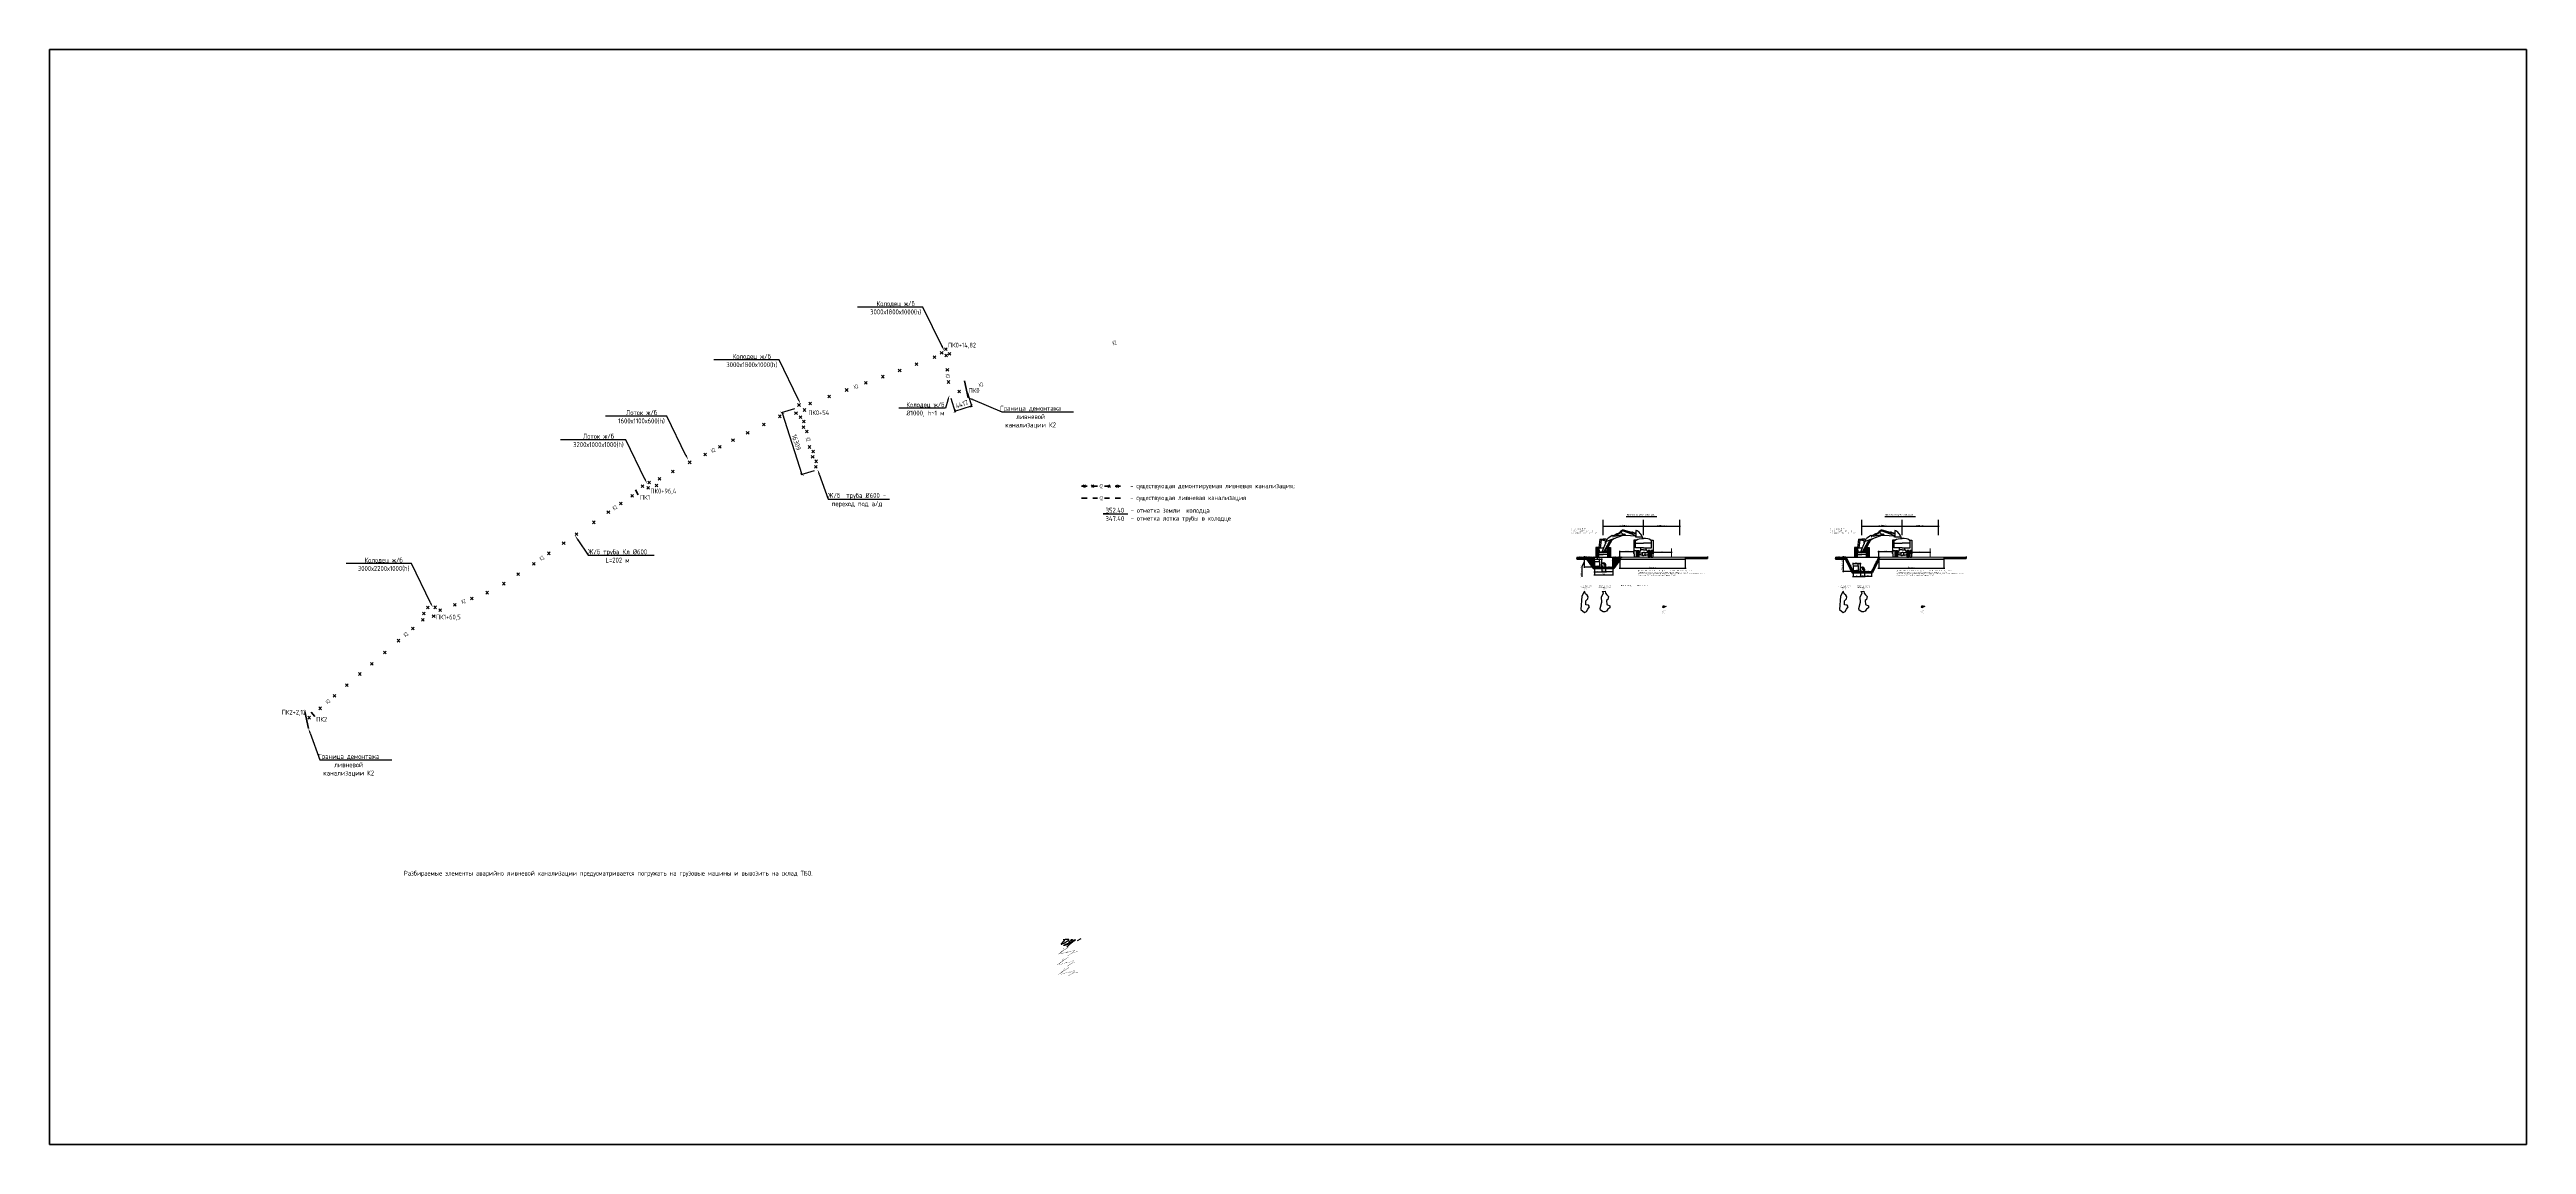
# Model space of a CAD drawing. Header units: millimetres. Extents: x 39361852 to 44659708, y 23030680 to 23754735.
# Drawn here: x 41771268 to 42393569, y 23030680 to 23305664 of the extents above; entities that cross this region are included whole.
import ezdxf
from ezdxf import colors
from ezdxf.entities.mleader import LeaderData, LeaderLine
from ezdxf.math import Vec2, Vec3

# ---------------------------------------------------------------- set-up
doc = ezdxf.new("R2010")
doc.units = ezdxf.units.MM
doc.linetypes.add('DASHED', pattern=[19.05, 12.7, -6.35])
doc.linetypes.add('Штриховая', pattern=[2822.222233, 1411.111116, -1411.111116])
for name, color, linetype, lineweight in [('Text blocks_Ном._пера__28', 7, 'Continuous', 13), ('В1', 140, 'Continuous', 40), ('ВК_Текст', 7, 'Continuous', 25), ('подпись', 7, 'Continuous', 25), ('Труба К2', 7, 'Continuous', 60)]:
    doc.layers.add(name, color=color, linetype=linetype, lineweight=lineweight)
doc.layers.add('Выноски', color=7, linetype='Continuous')
doc.styles.add('GOST 2.304', font='GOST_0.TTF')
doc.styles.add('GOST_100', font='cs_gost2304.shx', dxfattribs={"width": 0.7, "height": 300})
doc.styles.get("Standard").update_dxf_attribs({"font": 'arial.ttf'})
doc.dimstyles.new('SPDS', dxfattribs={"dimscale": 100, "dimtxt": 2.5, "dimasz": 2.5, "dimexe": 1.25, "dimexo": 0.625, "dimtad": 1, "dimdec": 0, "dimrnd": 0.001, "dimtxsty": 'GOST 2.304', "dimblk": 'ARCHTICK', "dimblk1": 'ARCHTICK', "dimblk2": 'ARCHTICK', "dimcen": 2.5, "dimdle": 2, "dimadec": 0, "dimazin": 2, "dimtfac": 0.75, "dimtdec": 4, "dimtmove": 1, "dimatfit": 3, "dimfxl": 1, "dimtolj": 1, "dimarcsym": 1})
doc.dimstyles.new('STANDARD$0', dxfattribs={"dimscale": 100, "dimtxt": 2.5, "dimasz": 1, "dimexe": 0.5, "dimexo": 2, "dimgap": 1, "dimtad": 1, "dimdec": 0, "dimzin": 0, "dimdsep": 46, "dimtxsty": 'Standard', "dimblk1": 'OBLIQUE', "dimblk2": 'OBLIQUE', "dimsah": 1, "dimcen": 2, "dimadec": 0, "dimazin": 0, "dimtfac": 1, "dimtdec": 4, "dimtofl": 0, "dimtmove": 2, "dimatfit": 3, "dimldrblk": 'OBLIQUE', "dimfxl": 1, "dimtolj": 1, "dimtzin": 0, "dimarcsym": 0})
picture_1 = doc.add_image_def('image4.jpg', size_in_pixel=(382, 337))
pattern_1 = [(45, (41965114.37, 23151024), (2e-14, 359.21024), [254, -254]), (45, (41965047.02, 23151091.36), (2e-14, 359.21024), [254, -254]), (45, (41964979.67, 23151158.71), (2e-14, 359.21024), [254, -254]), (135, (41964979.67, 23151203.62), (-359.21024, 2e-14), [254, -254]), (135, (41965047.02, 23151270.97), (-359.21024, 2e-14), [254, -254]), (135, (41965114.37, 23151338.32), (-359.21024, 2e-14), [254, -254])]
pattern_2 = [(45, (42030105.57, 23151024), (2e-14, 359.21024), [254, -254]), (45, (42030038.21, 23151091.36), (2e-14, 359.21024), [254, -254]), (45, (42029970.86, 23151158.71), (2e-14, 359.21024), [254, -254]), (135, (42029970.86, 23151203.62), (-359.21024, 2e-14), [254, -254]), (135, (42030038.21, 23151270.97), (-359.21024, 2e-14), [254, -254]), (135, (42030105.57, 23151338.32), (-359.21024, 2e-14), [254, -254])]

# ---------------------------------------------------------------- blocks, each defined once
blk = doc.blocks.new('*U5')
at = {"color": 255}
blk.add_wipeout([(-200, 125), (200, 125), (200, -125), (-200, -125)], dxfattribs=at)
at = {"layer": 'ВК_Текст', "insert": (0, 0), "char_height": 250, "attachment_point": 5, "style": 'GOST_100'}
blk.add_mtext('К2', dxfattribs=at)
blk = doc.blocks.new('_None')
blk = doc.blocks.new('_ArchTick')
at = {"color": 0, "linetype": 'ByBlock', "const_width": 0.15}
blk.add_lwpolyline([(-0.5, -0.5), (0.5, 0.5)], dxfattribs=at)
blk = doc.blocks.new('*D6')
at = {"color": 0, "lineweight": -2, "transparency": 16777216}
for p, q in [((41997676, 23218090), (41998765, 23214611)), ((42001891, 23219410), (42002981, 23215931)), ((41998691, 23214850), (42002906, 23216170))]:
    blk.add_line(p, q, dxfattribs=at)
at = {"color": 0, "lineweight": -2, "transparency": 16777216, "xscale": 750.0000000000001, "yscale": 750.0000000000001, "zscale": 750.0000000000001}
for p, rotation in [((41998691, 23214850), 197.3871649832867), ((42002906, 23216170), 17.38716498328669)]:
    blk.add_blockref('_ArchTick', p, dxfattribs=dict(at, rotation=rotation))
at = {"color": 0, "transparency": 16777216, "insert": (42000462, 23216584), "char_height": 1250, "attachment_point": 5, "rotation": 17.387165, "style": 'GOST 2.304'}
blk.add_mtext('\\A1;4417', dxfattribs=at)
blk = doc.blocks.new('_Oblique')
at = {"color": 0, "linetype": 'ByBlock', "lineweight": -2}
blk.add_line((-0.5, -0.5), (0.5, 0.5), dxfattribs=at)
blk = doc.blocks.new('*D8')
at = {"color": 0, "lineweight": -2, "transparency": 16777216}
for p, q in [((41958440, 23215440), (41955121, 23214385)), ((41955360, 23214460), (41960302, 23198918)), ((41963383, 23199898), (41960064, 23198843))]:
    blk.add_line(p, q, dxfattribs=at)
at = {"color": 0, "lineweight": -2, "transparency": 16777216, "xscale": 750.0000000000001, "yscale": 750.0000000000001, "zscale": 750.0000000000001}
for p, rotation in [((41955360, 23214460), 107.6423544866472), ((41960302, 23198918), 287.6423544866472)]:
    blk.add_blockref('_ArchTick', p, dxfattribs=dict(at, rotation=rotation))
at = {"color": 0, "transparency": 16777216, "insert": (41958904, 23207031), "char_height": 1250, "attachment_point": 5, "rotation": 287.642354, "style": 'GOST 2.304'}
blk.add_mtext('\\A1;16309', dxfattribs=at)
blk = doc.blocks.new('*D132')
at = {"color": 0, "lineweight": -2, "ltscale": 200, "transparency": 16777216}
for p, q in [((42165627, 23175373), (42182420, 23175373)), ((42165827, 23178141), (42165827, 23175248)), ((42182220, 23178141), (42182220, 23175248))]:
    blk.add_line(p, q, dxfattribs=at)
at = {"color": 0, "lineweight": -2, "ltscale": 200, "transparency": 16777216, "xscale": 250, "yscale": 250, "zscale": 250, "rotation": 180}
blk.add_blockref('_ArchTick', (42165827, 23175373), dxfattribs=at)
at = {"color": 0, "lineweight": -2, "ltscale": 200, "transparency": 16777216, "xscale": 250, "yscale": 250, "zscale": 250}
blk.add_blockref('_ArchTick', (42182220, 23175373), dxfattribs=at)
at = {"color": 0, "ltscale": 200, "transparency": 16777216, "insert": (42174023, 23175597), "char_height": 250, "attachment_point": 5, "style": 'GOST 2.304'}
blk.add_mtext('\\A1;Переменное', dxfattribs=at)
blk = doc.blocks.new('Самосвал')
at = {"ltscale": 200}
for p, q in [((-5429, 5823), (-7274, 5823)), ((-7274, 5823), (-7274, -4423)), ((-5969, 0), (-5969, 5390)), ((-5969, 5390), (-5739, 5390)), ((-5969, 3548), (0, 3548)), ((0, 0), (-5969, 0)), ((-5739, 5390), (-5739, 5823)), ((-5429, 5823), (-4308, 6630)), ((-4308, 6630), (-3155, 6834)), ((-3155, 6834), (-1379, 7030)), ((-2004, -1435), (-2004, 0)), ((-1379, 7030), (0, 7030)), ((1379, 7030), (0, 7030)), ((5969, 3548), (0, 3548)), ((0, 0), (5969, 0)), ((3155, 6834), (1379, 7030)), ((2004, -1435), (2004, 0)), ((4308, 6630), (3155, 6834)), ((5429, 5823), (4308, 6630)), ((5429, 5823), (7274, 5823)), ((5739, 5390), (5739, 5823)), ((5969, 5390), (5739, 5390)), ((5969, 0), (5969, 5390)), ((7274, 5823), (7274, -4423)), ((-7274, -4423), (-6932, -4423)), ((-6932, -4423), (-6932, -1864)), ((-6932, -1864), (-5652, -1864)), ((-6932, -4423), (-6932, -6847)), ((-5652, -6847), (-6932, -6847)), ((-5652, -1864), (-5652, -6847)), ((-5652, -3966), (-4999, -3966)), ((-5652, -4915), (-4999, -4915)), ((-4999, -1864), (-3590, -1864)), ((-4999, -3966), (-4999, -1864)), ((-4999, -4915), (-4999, -6847)), ((-3590, -6847), (-4999, -6847)), ((-4544, -1864), (-4544, -6847)), ((-4053, -1864), (-4053, -6847)), ((-2004, -1435), (-3590, -3530)), ((-3590, -1864), (-3590, -6847)), ((-3590, -3965), (-2679, -3760)), ((-3049, -4925), (-3590, -4925)), ((-2977, -5175), (-3049, -4925)), ((-1903, -5175), (-2977, -5175)), ((-2679, -3760), (-1033, -3760)), ((0, -1435), (-2004, -1435)), ((-1775, -5371), (-1903, -5175)), ((-1033, -5371), (-1775, -5371)), ((-1033, -3760), (-803, -3496)), ((-1033, -3760), (-1033, -5371)), ((-1033, -5371), (-537, -5371)), ((-803, -3496), (0, -3496)), ((-537, -5371), (-537, -5644)), ((-537, -5644), (0, -5644)), ((0, -1435), (2004, -1435)), ((803, -3496), (0, -3496)), ((537, -5644), (0, -5644)), ((1033, -5371), (537, -5371)), ((537, -5371), (537, -5644)), ((1033, -3760), (803, -3496)), ((2679, -3760), (1033, -3760)), ((1033, -3760), (1033, -5371)), ((1033, -5371), (1775, -5371)), ((1775, -5371), (1903, -5175)), ((1903, -5175), (2977, -5175)), ((2004, -1435), (3590, -3530)), ((3590, -3965), (2679, -3760)), ((2977, -5175), (3049, -4925)), ((3049, -4925), (3590, -4925)), ((4999, -1864), (3590, -1864)), ((3590, -1864), (3590, -6847)), ((3590, -6847), (4999, -6847)), ((4053, -1864), (4053, -6847)), ((4544, -1864), (4544, -6847)), ((4999, -3966), (4999, -1864)), ((5652, -3966), (4999, -3966)), ((5652, -4915), (4999, -4915)), ((4999, -4915), (4999, -6847)), ((6932, -1864), (5652, -1864)), ((5652, -1864), (5652, -6847)), ((5652, -6847), (6932, -6847)), ((6932, -4423), (6932, -1864)), ((7274, -4423), (6932, -4423)), ((6932, -4423), (6932, -6847))]:
    blk.add_line(p, q, dxfattribs=at)
blk = doc.blocks.new('ЭО 26-21')
at = {"ltscale": 200}
for p, q in [((-4360, 199), (-6846, 199)), ((-6846, 199), (-6846, -8682)), ((-4360, 0), (-4360, 199)), ((-3997, 0), (-4360, 0)), ((-4294, 0), (-4294, -8682)), ((-3017, 8239), (-3997, 0)), ((-3997, 0), (0, 0)), ((-3907, 0), (-3907, -1914)), ((-3017, 8239), (0, 8239)), ((-1783, 7075), (-2824, 0)), ((0, 7075), (-1783, 7075)), ((-917, -3628), (3212, 6227)), ((3017, 8239), (0, 8239)), ((0, 7075), (1783, 7075)), ((603, 0), (0, 0)), ((665, -3628), (5918, 5942)), ((4091, 1207), (1484, -3628)), ((1783, 7075), (2247, 3922)), ((3017, 8239), (3239, 6372)), ((4839, 83), (3032, -3656)), ((3212, 6227), (11277, 9057)), ((3212, 6227), (3381, 7159)), ((3381, 7159), (4446, 9168)), ((3490, 1518), (5161, 656)), ((4245, 1128), (7014, 6628)), ((4446, 9168), (5468, 9724)), ((8100, 7308), (4808, 838)), ((5161, 656), (4839, 83)), ((4905, 199), (6846, 199)), ((5468, 9724), (7513, 11373)), ((5918, 5942), (10281, 8674)), ((6846, 199), (6846, -8682)), ((7513, 11373), (8589, 11803)), ((8589, 11803), (9486, 11731)), ((9049, 10880), (9049, 10331)), ((9583, 10864), (9049, 10864)), ((9049, 10331), (9583, 10331)), ((9486, 11731), (9950, 11585)), ((9583, 10331), (9583, 10864)), ((9950, 11585), (13343, 13633)), ((9950, 11585), (11117, 10959)), ((10281, 8674), (18827, 11957)), ((11117, 10959), (19041, 12577)), ((11117, 10959), (13912, 12500)), ((13343, 13633), (14318, 13633)), ((13343, 13633), (14057, 12757)), ((13912, 12500), (14201, 13014)), ((14201, 13014), (16996, 14426)), ((14318, 13633), (16484, 14995)), ((16357, 15763), (18424, 16908)), ((16369, 15320), (16357, 15763)), ((16484, 14995), (16369, 15320)), ((19041, 12577), (16484, 14995)), ((17510, 15780), (17037, 15741)), ((17037, 15741), (17037, 15253)), ((17037, 15253), (17510, 15253)), ((17510, 15253), (17510, 15780)), ((18077, 16715), (18077, 15903)), ((18857, 16526), (18077, 16526)), ((18077, 15903), (18857, 15903)), ((18424, 16908), (18883, 16908)), ((18827, 11957), (21485, 11957)), ((18857, 16526), (19217, 16820)), ((18857, 15903), (18857, 16526)), ((18857, 15903), (30246, 11927)), ((18883, 16908), (26779, 14829)), ((19041, 12577), (19790, 13164)), ((19041, 12577), (19226, 11957)), ((19790, 13164), (20499, 12800)), ((20499, 12800), (20499, 11957)), ((21485, 11957), (30282, 11341)), ((27030, 13883), (22154, 14751)), ((26779, 14829), (27266, 15106)), ((31001, 13112), (27030, 13883)), ((27266, 15106), (27663, 15079)), ((27663, 15079), (27737, 14622)), ((27737, 14622), (30911, 13855)), ((30282, 11341), (30242, 10766)), ((30242, 10766), (30977, 10715)), ((30246, 11927), (31007, 12255)), ((30246, 11927), (30282, 11341)), ((31297, 16258), (31001, 16258)), ((31001, 16241), (31001, 10256)), ((31001, 10256), (36273, 10256)), ((32093, 16013), (31297, 16258)), ((33132, 15517), (32093, 16013)), ((33970, 14693), (33132, 15517)), ((34960, 13633), (33970, 14693)), ((35649, 12851), (34960, 13633)), ((36187, 11879), (35649, 12851)), ((36592, 11146), (36187, 11879)), ((36273, 10256), (37109, 9079)), ((37006, 10069), (36592, 11146)), ((37109, 9079), (37006, 10069)), ((-6846, -667), (-6124, -400)), ((-6846, -1583), (-6124, -1317)), ((-6846, -2502), (-6124, -2235)), ((-6846, -3206), (-6124, -2940)), ((-6846, -4131), (-6124, -3865)), ((-6846, -5056), (-6124, -4790)), ((-6846, -5795), (-6124, -5529)), ((-6846, -6692), (-6124, -6425)), ((-6846, -7611), (-6124, -7344)), ((-6846, -8326), (-6124, -8060)), ((-6846, -8682), (-4294, -8682)), ((-6124, -400), (-5254, -400)), ((-6124, -1317), (-5254, -1317)), ((-6124, -2235), (-5254, -2235)), ((-6124, -2940), (-5254, -2940)), ((-6124, -3865), (-5254, -3865)), ((-6124, -4790), (-5254, -4790)), ((-6124, -5529), (-5254, -5529)), ((-6124, -6425), (-5254, -6425)), ((-6124, -7344), (-5254, -7344)), ((-6124, -8060), (-5254, -8060)), ((-5254, -400), (-4294, -667)), ((-5254, -1317), (-4294, -1583)), ((-5254, -2235), (-4294, -2502)), ((-5254, -2940), (-4294, -3206)), ((-5254, -3865), (-4294, -4131)), ((-5254, -4790), (-4294, -5056)), ((-5254, -5529), (-4294, -5795)), ((-5254, -6425), (-4294, -6692)), ((-5254, -7344), (-4294, -7611)), ((-5254, -8060), (-4294, -8326)), ((-4294, -3628), (0, -3628)), ((-4294, -4337), (0, -4337)), ((-4294, -6214), (0, -6214)), ((-3907, -1914), (-3728, -2037)), ((-3728, -2037), (-3728, -3628)), ((-917, -4337), (-917, -3628)), ((-619, -2917), (0, -2917)), ((0, -2917), (665, -3628)), ((4294, -3628), (0, -3628)), ((4294, -4337), (0, -4337)), ((4294, -6214), (0, -6214)), ((665, -3628), (3420, -3628)), ((665, -3628), (665, -4337)), ((2590, -121), (3339, -187)), ((3728, -2217), (3728, -3628)), ((3907, -1914), (3858, -1948)), ((3907, -1847), (3907, -1914)), ((4294, -1046), (4294, -8682)), ((5254, -1317), (4294, -1583)), ((5254, -2235), (4294, -2502)), ((5254, -2940), (4294, -3206)), ((5254, -3865), (4294, -4131)), ((5254, -4790), (4294, -5056)), ((5254, -5529), (4294, -5795)), ((5254, -6425), (4294, -6692)), ((5254, -7344), (4294, -7611)), ((5254, -8060), (4294, -8326)), ((6846, -8682), (4294, -8682)), ((5254, -400), (4506, -608)), ((6124, -400), (5254, -400)), ((6124, -1317), (5254, -1317)), ((6124, -2235), (5254, -2235)), ((6124, -2940), (5254, -2940)), ((6124, -3865), (5254, -3865)), ((6124, -4790), (5254, -4790)), ((6124, -5529), (5254, -5529)), ((6124, -6425), (5254, -6425)), ((6124, -7344), (5254, -7344)), ((6124, -8060), (5254, -8060)), ((6846, -667), (6124, -400)), ((6846, -1583), (6124, -1317)), ((6846, -2502), (6124, -2235)), ((6846, -3206), (6124, -2940)), ((6846, -4131), (6124, -3865)), ((6846, -5056), (6124, -4790)), ((6846, -5795), (6124, -5529)), ((6846, -6692), (6124, -6425)), ((6846, -7611), (6124, -7344)), ((6846, -8326), (6124, -8060))]:
    blk.add_line(p, q, dxfattribs=at)
blk = doc.blocks.new('*D133')
at = {"color": 0, "lineweight": -2, "ltscale": 200, "transparency": 16777216}
for p, q in [((42165627, 23179638), (42169512, 23179638)), ((42165827, 23178266), (42165827, 23179763)), ((42169312, 23179074), (42169312, 23179763))]:
    blk.add_line(p, q, dxfattribs=at)
at = {"color": 0, "lineweight": -2, "ltscale": 200, "transparency": 16777216, "xscale": 250, "yscale": 250, "zscale": 250, "rotation": 180}
blk.add_blockref('_ArchTick', (42165827, 23179638), dxfattribs=at)
at = {"color": 0, "lineweight": -2, "ltscale": 200, "transparency": 16777216, "xscale": 250, "yscale": 250, "zscale": 250}
blk.add_blockref('_ArchTick', (42169312, 23179638), dxfattribs=at)
at = {"color": 0, "ltscale": 200, "transparency": 16777216, "insert": (42167569, 23179825), "char_height": 250, "attachment_point": 5, "style": 'GOST 2.304'}
blk.add_mtext('\\A1;>1500', dxfattribs=at)
blk = doc.blocks.new('*D134')
at = {"color": 0, "lineweight": -2, "ltscale": 200, "transparency": 16777216}
for p, q in [((42159227, 23174493), (42161427, 23174493)), ((42159427, 23175673), (42159427, 23174368)), ((42161227, 23176173), (42161227, 23174368))]:
    blk.add_line(p, q, dxfattribs=at)
at = {"color": 0, "lineweight": -2, "ltscale": 200, "transparency": 16777216, "xscale": 250, "yscale": 250, "zscale": 250, "rotation": 180}
blk.add_blockref('_ArchTick', (42159427, 23174493), dxfattribs=at)
at = {"color": 0, "lineweight": -2, "ltscale": 200, "transparency": 16777216, "xscale": 250, "yscale": 250, "zscale": 250}
blk.add_blockref('_ArchTick', (42161227, 23174493), dxfattribs=at)
at = {"color": 0, "ltscale": 200, "transparency": 16777216, "insert": (42160327, 23174681), "char_height": 250, "attachment_point": 5, "style": 'GOST 2.304'}
blk.add_mtext('\\A1;730', dxfattribs=at)
blk = doc.blocks.new('*D128')
at = {"color": 0, "lineweight": -2, "ltscale": 200, "transparency": 16777216}
for p, q in [((42164227, 23174493), (42162027, 23174493)), ((42162227, 23176173), (42162227, 23174368)), ((42164027, 23175673), (42164027, 23174368))]:
    blk.add_line(p, q, dxfattribs=at)
at = {"color": 0, "lineweight": -2, "ltscale": 200, "transparency": 16777216, "xscale": 250, "yscale": 250, "zscale": 250, "rotation": 180}
blk.add_blockref('_ArchTick', (42162227, 23174493), dxfattribs=at)
at = {"color": 0, "lineweight": -2, "ltscale": 200, "transparency": 16777216, "xscale": 250, "yscale": 250, "zscale": 250}
blk.add_blockref('_ArchTick', (42164027, 23174493), dxfattribs=at)
at = {"color": 0, "ltscale": 200, "transparency": 16777216, "insert": (42163127, 23174681), "char_height": 250, "attachment_point": 5, "style": 'GOST 2.304'}
blk.add_mtext('\\A1;730', dxfattribs=at)
blk = doc.blocks.new('*D129')
at = {"color": 0, "lineweight": -2, "ltscale": 200, "transparency": 16777216}
for p, q in [((42161027, 23174493), (42162427, 23174493)), ((42161227, 23174556), (42161227, 23174618)), ((42162227, 23174556), (42162227, 23174618))]:
    blk.add_line(p, q, dxfattribs=at)
at = {"color": 0, "lineweight": -2, "ltscale": 200, "transparency": 16777216, "xscale": 250, "yscale": 250, "zscale": 250, "rotation": 180}
blk.add_blockref('_ArchTick', (42161227, 23174493), dxfattribs=at)
at = {"color": 0, "lineweight": -2, "ltscale": 200, "transparency": 16777216, "xscale": 250, "yscale": 250, "zscale": 250}
blk.add_blockref('_ArchTick', (42162227, 23174493), dxfattribs=at)
at = {"color": 0, "ltscale": 200, "transparency": 16777216, "insert": (42161727, 23174681), "char_height": 250, "attachment_point": 5, "style": 'GOST 2.304'}
blk.add_mtext('\\A1;600', dxfattribs=at)
blk = doc.blocks.new('*D135')
at = {"color": 0, "lineweight": -2, "ltscale": 200, "transparency": 16777216}
for p, q in [((42156868, 23176947), (42156266, 23175862)), ((42156266, 23175862), (42156266, 23173237)), ((42157564, 23178204), (42156743, 23178204)), ((42159364, 23175691), (42156743, 23175691)), ((42156868, 23178404), (42156868, 23175491))]:
    blk.add_line(p, q, dxfattribs=at)
at = {"color": 0, "lineweight": -2, "ltscale": 200, "transparency": 16777216, "xscale": 250, "yscale": 250, "zscale": 250}
for p, rotation in [((42156868, 23178204), 90), ((42156868, 23175691), 270)]:
    blk.add_blockref('_ArchTick', p, dxfattribs=dict(at, rotation=rotation))
at = {"color": 0, "ltscale": 200, "transparency": 16777216, "insert": (42156042, 23174550), "char_height": 250, "attachment_point": 5, "rotation": 90, "style": 'GOST 2.304'}
blk.add_mtext('\\A1;Переменная до 1.3 м', dxfattribs=at)
blk = doc.blocks.new('*D130')
at = {"color": 0, "lineweight": -2, "ltscale": 200, "transparency": 16777216}
for p, q in [((42159229, 23177696), (42160851, 23177696)), ((42159429, 23177282), (42159429, 23177821)), ((42160651, 23177282), (42160651, 23177821))]:
    blk.add_line(p, q, dxfattribs=at)
at = {"color": 0, "lineweight": -2, "ltscale": 200, "transparency": 16777216, "xscale": 250, "yscale": 250, "zscale": 250, "rotation": 180}
blk.add_blockref('_ArchTick', (42159429, 23177696), dxfattribs=at)
at = {"color": 0, "lineweight": -2, "ltscale": 200, "transparency": 16777216, "xscale": 250, "yscale": 250, "zscale": 250}
blk.add_blockref('_ArchTick', (42160651, 23177696), dxfattribs=at)
at = {"color": 0, "ltscale": 200, "transparency": 16777216, "insert": (42160040, 23177883), "char_height": 250, "attachment_point": 5, "style": 'GOST 2.304'}
blk.add_mtext('\\A1;580', dxfattribs=at)
blk = doc.blocks.new('Ковш')
at = {"ltscale": 200}
for p, q in [((-2934, 2954), (3177, 2954)), ((-2934, 2954), (-2934, -2608)), ((3177, 2954), (3177, -2608)), ((-2934, -2608), (3177, -2608))]:
    blk.add_line(p, q, dxfattribs=at)
for points in [[(-2934, -2608), (-2255, -2608), (-2255, -3367), (-2934, -3367)], [(-1592, -2608), (-914, -2608), (-914, -3367), (-1592, -3367)], [(-217, -2608), (461, -2608), (461, -3367), (-217, -3367)], [(1835, -2608), (1157, -2608), (1157, -3367), (1835, -3367)], [(2499, -2608), (3177, -2608), (3177, -3367), (2499, -3367)]]:
    blk.add_lwpolyline(points, close=True, dxfattribs=at)
blk = doc.blocks.new('*D136')
at = {"color": 0, "lineweight": -2, "ltscale": 200, "transparency": 16777216}
for p, q in [((42160451, 23177696), (42161427, 23177696)), ((42160651, 23177130), (42160651, 23177821)), ((42161227, 23176478), (42161227, 23177821))]:
    blk.add_line(p, q, dxfattribs=at)
at = {"color": 0, "lineweight": -2, "ltscale": 200, "transparency": 16777216, "xscale": 250, "yscale": 250, "zscale": 250, "rotation": 180}
blk.add_blockref('_ArchTick', (42160651, 23177696), dxfattribs=at)
at = {"color": 0, "lineweight": -2, "ltscale": 200, "transparency": 16777216, "xscale": 250, "yscale": 250, "zscale": 250}
blk.add_blockref('_ArchTick', (42161227, 23177696), dxfattribs=at)
at = {"color": 0, "ltscale": 200, "transparency": 16777216, "insert": (42160939, 23177883), "char_height": 250, "attachment_point": 5, "style": 'GOST 2.304'}
blk.add_mtext('\\A1;150', dxfattribs=at)
blk = doc.blocks.new('*U123')
at = {"color": 0, "linetype": 'ByBlock', "lineweight": -2}
for p, q in [((346, 0), (-200, 0)), ((346, 0), (408, 250)), ((408, 250), (533, -250)), ((533, -250), (596, 0)), ((1142, 0), (596, 0))]:
    blk.add_line(p, q, dxfattribs=at)
blk = doc.blocks.new('*D137')
at = {"color": 0, "lineweight": -2, "ltscale": 200, "transparency": 16777216}
for p, q in [((42171536, 23185982), (42181065, 23185982)), ((42171736, 23185725), (42171736, 23186107)), ((42180865, 23185725), (42180865, 23186107))]:
    blk.add_line(p, q, dxfattribs=at)
at = {"color": 0, "lineweight": -2, "ltscale": 200, "transparency": 16777216, "xscale": 250, "yscale": 250, "zscale": 250, "rotation": 180}
blk.add_blockref('_ArchTick', (42171736, 23185982), dxfattribs=at)
at = {"color": 0, "lineweight": -2, "ltscale": 200, "transparency": 16777216, "xscale": 250, "yscale": 250, "zscale": 250}
blk.add_blockref('_ArchTick', (42180865, 23185982), dxfattribs=at)
at = {"color": 0, "ltscale": 200, "transparency": 16777216, "insert": (42176301, 23186170), "char_height": 250, "attachment_point": 5, "style": 'GOST 2.304'}
blk.add_mtext('\\A1;Опасная зона 5м', dxfattribs=at)
blk = doc.blocks.new('*D131')
at = {"color": 0, "lineweight": -2, "ltscale": 200, "transparency": 16777216}
for p, q in [((42161425, 23185982), (42171936, 23185982)), ((42161625, 23185725), (42161625, 23186107)), ((42171736, 23185725), (42171736, 23186107))]:
    blk.add_line(p, q, dxfattribs=at)
at = {"color": 0, "lineweight": -2, "ltscale": 200, "transparency": 16777216, "xscale": 250, "yscale": 250, "zscale": 250, "rotation": 180}
blk.add_blockref('_ArchTick', (42161625, 23185982), dxfattribs=at)
at = {"color": 0, "lineweight": -2, "ltscale": 200, "transparency": 16777216, "xscale": 250, "yscale": 250, "zscale": 250}
blk.add_blockref('_ArchTick', (42171736, 23185982), dxfattribs=at)
at = {"color": 0, "ltscale": 200, "transparency": 16777216, "insert": (42166681, 23186206), "char_height": 250, "attachment_point": 5, "style": 'GOST 2.304'}
blk.add_mtext('\\A1;R раб зоны 5.2 м', dxfattribs=at)
blk = doc.blocks.new('Косов')
at = {"layer": 'подпись', "color": 5, "lineweight": 30, "const_width": 0.0751}
blk.add_lwpolyline([(0, 0), (-0.1, -0.2), (-0.1, -0.4), (-0.2, -0.5), (-0.3, -0.6), (-0.3, -0.8), (-0.4, -0.9), (-0.4, -1), (-0.5, -1.1), (-0.5, -1.2), (-0.6, -1.3), (-0.6, -1.3), (-0.7, -1.4), (-0.8, -1.5), (-0.9, -1.6), (-1, -1.7), (-1.1, -1.8), (-1.2, -1.9), (-1.4, -2.1), (-1.6, -2.2), (-1.8, -2.3), (-1.9, -2.4), (-2.1, -2.5), (-2.3, -2.7), (-2.5, -2.8), (-2.7, -2.9), (-2.8, -3), (-2.9, -3.1), (-2.9, -3.1), (-2.9, -3.1), (-2.7, -3), (-2.5, -2.8), (-2, -2.6), (-1.5, -2.2), (-0.8, -1.8), (-0.1, -1.3), (0.6, -0.8), (1.2, -0.4), (1.8, 0), (2.1, 0.2), (2.3, 0.4), (2.2, 0.3), (1.8, 0.1), (1.4, -0.1), (0.8, -0.5), (0.1, -0.9), (-0.5, -1.3), (-1.1, -1.7), (-1.5, -2.1), (-1.8, -2.4), (-1.9, -2.6), (-1.9, -2.7), (-1.8, -2.8), (-1.7, -2.8), (-1.5, -2.9), (-1.2, -2.8), (-1, -2.8), (-0.8, -2.8), (-0.7, -2.7), (-0.6, -2.7), (-0.5, -2.6), (-0.4, -2.6), (-0.3, -2.5), (-0.3, -2.5), (-0.3, -2.4), (-0.2, -2.4), (-0.2, -2.4), (-0.2, -2.3), (-0.2, -2.3), (-0.2, -2.3), (-0.2, -2.3), (-0.2, -2.4), (-0.2, -2.4), (-0.2, -2.4), (-0.2, -2.5), (-0.2, -2.5), (-0.2, -2.5), (-0.2, -2.6), (-0.2, -2.6), (-0.2, -2.6), (-0.2, -2.6), (-0.2, -2.6), (-0.2, -2.5), (-0.2, -2.5), (-0.2, -2.4), (-0.3, -2.4), (-0.3, -2.4), (-0.3, -2.3), (-0.3, -2.3), (-0.3, -2.3), (-0.3, -2.3), (-0.3, -2.3), (-0.2, -2.4), (-0.2, -2.4), (-0.1, -2.4), (0, -2.4), (0.2, -2.4), (0.4, -2.3), (0.6, -2.3), (0.8, -2.2), (1, -2.1), (1.2, -2), (1.4, -2), (1.5, -1.9), (1.6, -1.9), (1.6, -1.9), (1.5, -2), (1.5, -2), (1.4, -2.1), (1.3, -2.2), (1.2, -2.2), (1.2, -2.2), (1.2, -2.3), (1.3, -2.2), (1.5, -2.2), (1.7, -2.1), (2, -2), (2.2, -1.9), (2.5, -1.9), (2.6, -1.8), (2.8, -1.8), (2.8, -1.8), (2.8, -1.8), (2.8, -1.8), (2.8, -1.9), (2.7, -1.9), (2.7, -2), (2.7, -2), (2.8, -1.9), (3, -1.9), (3.3, -1.7), (3.6, -1.6), (3.9, -1.5), (4.2, -1.3), (4.5, -1.2), (4.7, -1.1), (4.9, -1.1), (5, -1.1), (5, -1.2), (4.9, -1.3), (4.8, -1.5), (4.6, -1.6), (4.4, -1.8), (4.2, -2.1), (3.9, -2.3), (3.7, -2.5), (3.4, -2.7), (3.1, -2.9), (2.9, -3.1), (2.6, -3.2), (2.4, -3.4), (2.2, -3.5), (2.1, -3.6), (1.9, -3.7), (1.8, -3.7), (1.8, -3.8), (1.8, -3.7), (1.9, -3.7), (2, -3.6), (2.2, -3.5), (2.4, -3.3), (2.8, -3.1), (3.2, -2.9), (3.6, -2.6), (4.1, -2.4), (4.7, -2.2), (5.3, -2), (5.9, -1.9), (6.5, -1.9)], dxfattribs=at)
blk = doc.blocks.new('Драничников')
at = {"layer": 'подпись', "color": 5, "lineweight": 30}
for points in [[(1.9, 2), (0.9, 1.1), (0.3, 0.6), (0, 0.2), (-0.1, 0), (0, 0), (0.2, 0), (0.4, 0.1), (0.7, 0.3), (1, 0.4), (1.2, 0.5), (1.5, 0.6), (1.7, 0.7), (1.9, 0.8), (2.1, 0.9), (2.3, 1), (2.4, 1.1), (2.6, 1.2), (2.8, 1.3), (2.9, 1.4), (3, 1.5), (3.2, 1.6), (3.3, 1.6), (3.4, 1.7), (3.5, 1.8), (3.6, 1.9), (3.7, 1.9), (3.8, 2), (3.9, 2.1), (4, 2.1), (4, 2.2), (4.1, 2.2), (4.1, 2.3), (4.2, 2.3), (4.2, 2.3), (4.2, 2.4), (4.2, 2.4), (4.3, 2.4), (4.3, 2.4), (4.3, 2.5), (4.3, 2.5), (4.3, 2.5), (4.3, 2.5), (4.3, 2.5), (4.2, 2.6), (4.2, 2.6), (4.2, 2.6), (4.2, 2.6), (4.2, 2.6), (4.2, 2.6), (4.1, 2.6), (4.1, 2.6), (4.1, 2.6), (4, 2.6), (3.9, 2.6), (3.8, 2.6), (3.7, 2.6), (3.6, 2.6), (3.4, 2.6), (3.2, 2.6), (2.9, 2.6), (2.6, 2.6), (2.2, 2.6), (1.7, 2.5), (1.1, 2.5)], [(5.3, 2.6), (5.5, 2.6), (5.7, 2.6), (5.9, 2.6), (6, 2.6), (6.1, 2.6), (6.1, 2.6), (6.2, 2.6), (6.2, 2.5), (6.2, 2.5), (6.2, 2.5), (6.3, 2.5), (6.3, 2.5), (6.3, 2.5), (6.3, 2.5), (6.3, 2.5), (6.3, 2.4), (6.3, 2.4), (6.3, 2.4), (6.3, 2.4), (6.2, 2.3), (6.2, 2.3), (6.1, 2.2), (6, 2.2), (5.9, 2.1), (5.8, 2), (5.6, 1.9), (5.4, 1.9), (5.2, 1.8), (5, 1.7), (4.8, 1.6), (4.6, 1.5), (4.5, 1.4), (4.4, 1.3), (4.3, 1.3), (4.3, 1.2), (4.2, 1.2), (4.2, 1.2), (4.2, 1.2), (4.2, 1.1), (4.3, 1.1), (4.3, 1.1), (4.3, 1.1), (4.3, 1.1), (4.4, 1), (4.4, 1), (4.4, 1), (4.4, 1), (4.5, 0.9), (4.5, 0.9), (4.5, 0.9), (4.5, 0.8), (4.5, 0.8), (4.5, 0.7), (4.5, 0.7), (4.5, 0.6), (4.5, 0.5), (4.5, 0.5), (4.4, 0.4), (4.4, 0.4), (4.3, 0.3), (4.3, 0.2), (4.2, 0.2), (4.1, 0.1), (4, 0), (3.9, 0), (3.7, -0.1), (3.6, -0.2), (3.4, -0.2), (3.3, -0.3), (3.1, -0.3), (3, -0.4), (2.8, -0.4), (2.7, -0.5), (2.5, -0.5), (2.4, -0.5), (2.3, -0.6), (2.1, -0.6), (2, -0.6), (1.9, -0.6), (1.8, -0.7), (1.8, -0.7), (1.7, -0.7), (1.6, -0.7), (1.6, -0.7), (1.5, -0.7), (1.5, -0.7), (1.5, -0.7), (1.4, -0.7), (1.4, -0.7), (1.4, -0.7), (1.4, -0.7), (1.4, -0.6), (1.4, -0.6), (1.4, -0.6), (1.4, -0.6), (1.4, -0.6), (1.4, -0.6), (1.5, -0.5), (1.5, -0.5), (1.5, -0.5), (1.6, -0.4), (1.7, -0.4), (1.9, -0.3), (2, -0.2), (2.3, -0.2), (2.5, -0.1), (2.8, 0), (3.1, 0.2), (3.4, 0.3), (3.7, 0.4), (4, 0.5), (4.3, 0.6), (4.5, 0.7), (4.8, 0.8), (5, 0.9), (5.2, 1), (5.4, 1.1), (5.6, 1.2), (5.7, 1.2), (5.9, 1.3), (6.1, 1.4), (6.2, 1.4), (6.3, 1.5), (6.5, 1.6), (6.6, 1.6), (6.7, 1.7), (6.9, 1.8), (7, 1.8), (7.1, 1.9), (7.2, 1.9), (7.3, 2), (7.4, 2), (7.5, 2.1), (7.5, 2.1), (7.6, 2.2), (7.7, 2.2), (7.7, 2.3), (7.8, 2.3), (7.8, 2.3), (7.9, 2.4), (7.9, 2.4), (7.9, 2.4), (7.9, 2.4), (7.9, 2.4), (7.9, 2.5), (7.9, 2.5), (7.8, 2.5), (7.8, 2.5), (7.7, 2.5), (7.7, 2.4), (7.6, 2.4), (7.6, 2.4), (7.5, 2.3), (7.4, 2.2), (7.1, 2), (6.8, 1.7), (6.2, 1.2), (5.5, 0.5), (4.4, -0.4), (3, -1.7)], [(9, 2), (11.2, 3.1)]]:
    blk.add_lwpolyline(points, dxfattribs=at)
blk = doc.blocks.new('*D138')
at = {"color": 0, "lineweight": -2, "ltscale": 200, "transparency": 16777216}
for p, q in [((42173847, 23179418), (42178967, 23179418)), ((42174047, 23179376), (42174047, 23179293)), ((42178767, 23179376), (42178767, 23179293))]:
    blk.add_line(p, q, dxfattribs=at)
at = {"color": 0, "lineweight": -2, "ltscale": 200, "transparency": 16777216, "xscale": 250, "yscale": 250, "zscale": 250, "rotation": 180}
blk.add_blockref('_ArchTick', (42174047, 23179418), dxfattribs=at)
at = {"color": 0, "lineweight": -2, "ltscale": 200, "transparency": 16777216, "xscale": 250, "yscale": 250, "zscale": 250}
blk.add_blockref('_ArchTick', (42178767, 23179418), dxfattribs=at)
at = {"color": 0, "ltscale": 200, "transparency": 16777216, "insert": (42176407, 23179606), "char_height": 250, "attachment_point": 5, "style": 'GOST 2.304'}
blk.add_mtext('\\A1;2000', dxfattribs=at)
blk = doc.blocks.new('*D143')
at = {"color": 0, "lineweight": -2, "ltscale": 200, "transparency": 16777216}
for p, q in [((42230618, 23175373), (42247412, 23175373)), ((42230818, 23178141), (42230818, 23175248)), ((42247212, 23178141), (42247212, 23175248))]:
    blk.add_line(p, q, dxfattribs=at)
at = {"color": 0, "lineweight": -2, "ltscale": 200, "transparency": 16777216, "xscale": 250, "yscale": 250, "zscale": 250, "rotation": 180}
blk.add_blockref('_ArchTick', (42230818, 23175373), dxfattribs=at)
at = {"color": 0, "lineweight": -2, "ltscale": 200, "transparency": 16777216, "xscale": 250, "yscale": 250, "zscale": 250}
blk.add_blockref('_ArchTick', (42247212, 23175373), dxfattribs=at)
at = {"color": 0, "ltscale": 200, "transparency": 16777216, "insert": (42239015, 23175596), "char_height": 250, "attachment_point": 5, "style": 'GOST 2.304'}
blk.add_mtext('\\A1;Переменное', dxfattribs=at)
blk = doc.blocks.new('*D144')
at = {"color": 0, "lineweight": -2, "ltscale": 200, "transparency": 16777216}
for p, q in [((42230618, 23179638), (42234503, 23179638)), ((42230818, 23178266), (42230818, 23179763)), ((42234303, 23179074), (42234303, 23179763))]:
    blk.add_line(p, q, dxfattribs=at)
at = {"color": 0, "lineweight": -2, "ltscale": 200, "transparency": 16777216, "xscale": 250, "yscale": 250, "zscale": 250, "rotation": 180}
blk.add_blockref('_ArchTick', (42230818, 23179638), dxfattribs=at)
at = {"color": 0, "lineweight": -2, "ltscale": 200, "transparency": 16777216, "xscale": 250, "yscale": 250, "zscale": 250}
blk.add_blockref('_ArchTick', (42234303, 23179638), dxfattribs=at)
at = {"color": 0, "ltscale": 200, "transparency": 16777216, "insert": (42232560, 23179825), "char_height": 250, "attachment_point": 5, "style": 'GOST 2.304'}
blk.add_mtext('\\A1;>1500', dxfattribs=at)
blk = doc.blocks.new('*D145')
at = {"color": 0, "lineweight": -2, "ltscale": 200, "transparency": 16777216}
for p, q in [((42224418, 23174541), (42224418, 23173236)), ((42226218, 23175041), (42226218, 23173236)), ((42224218, 23173361), (42226418, 23173361))]:
    blk.add_line(p, q, dxfattribs=at)
at = {"color": 0, "lineweight": -2, "ltscale": 200, "transparency": 16777216, "xscale": 250, "yscale": 250, "zscale": 250, "rotation": 180}
blk.add_blockref('_ArchTick', (42224418, 23173361), dxfattribs=at)
at = {"color": 0, "lineweight": -2, "ltscale": 200, "transparency": 16777216, "xscale": 250, "yscale": 250, "zscale": 250}
blk.add_blockref('_ArchTick', (42226218, 23173361), dxfattribs=at)
at = {"color": 0, "ltscale": 200, "transparency": 16777216, "insert": (42225318, 23173549), "char_height": 250, "attachment_point": 5, "style": 'GOST 2.304'}
blk.add_mtext('\\A1;730', dxfattribs=at)
blk = doc.blocks.new('*D146')
at = {"color": 0, "lineweight": -2, "ltscale": 200, "transparency": 16777216}
for p, q in [((42227218, 23175041), (42227218, 23173236)), ((42229018, 23174541), (42229018, 23173236)), ((42229218, 23173361), (42227018, 23173361))]:
    blk.add_line(p, q, dxfattribs=at)
at = {"color": 0, "lineweight": -2, "ltscale": 200, "transparency": 16777216, "xscale": 250, "yscale": 250, "zscale": 250, "rotation": 180}
blk.add_blockref('_ArchTick', (42227218, 23173361), dxfattribs=at)
at = {"color": 0, "lineweight": -2, "ltscale": 200, "transparency": 16777216, "xscale": 250, "yscale": 250, "zscale": 250}
blk.add_blockref('_ArchTick', (42229018, 23173361), dxfattribs=at)
at = {"color": 0, "ltscale": 200, "transparency": 16777216, "insert": (42228118, 23173549), "char_height": 250, "attachment_point": 5, "style": 'GOST 2.304'}
blk.add_mtext('\\A1;730', dxfattribs=at)
blk = doc.blocks.new('*D147')
at = {"color": 0, "lineweight": -2, "ltscale": 200, "transparency": 16777216}
for p, q in [((42226018, 23173361), (42227418, 23173361)), ((42226218, 23173424), (42226218, 23173486)), ((42227218, 23173424), (42227218, 23173486))]:
    blk.add_line(p, q, dxfattribs=at)
at = {"color": 0, "lineweight": -2, "ltscale": 200, "transparency": 16777216, "xscale": 250, "yscale": 250, "zscale": 250, "rotation": 180}
blk.add_blockref('_ArchTick', (42226218, 23173361), dxfattribs=at)
at = {"color": 0, "lineweight": -2, "ltscale": 200, "transparency": 16777216, "xscale": 250, "yscale": 250, "zscale": 250}
blk.add_blockref('_ArchTick', (42227218, 23173361), dxfattribs=at)
at = {"color": 0, "ltscale": 200, "transparency": 16777216, "insert": (42226718, 23173549), "char_height": 250, "attachment_point": 5, "style": 'GOST 2.304'}
blk.add_mtext('\\A1;600', dxfattribs=at)
blk = doc.blocks.new('*D148')
at = {"color": 0, "lineweight": -2, "ltscale": 200, "transparency": 16777216}
for p, q in [((42222555, 23178204), (42221734, 23178204)), ((42224355, 23174604), (42221734, 23174604)), ((42221859, 23178404), (42221859, 23174404))]:
    blk.add_line(p, q, dxfattribs=at)
at = {"color": 0, "lineweight": -2, "ltscale": 200, "transparency": 16777216, "xscale": 250, "yscale": 250, "zscale": 250}
for p, rotation in [((42221859, 23178204), 90), ((42221859, 23174604), 270)]:
    blk.add_blockref('_ArchTick', p, dxfattribs=dict(at, rotation=rotation))
at = {"color": 0, "ltscale": 200, "transparency": 16777216, "insert": (42221636, 23176404), "char_height": 250, "attachment_point": 5, "rotation": 90, "style": 'GOST 2.304'}
blk.add_mtext('\\A1;Переменная >1.5 м', dxfattribs=at)
blk = doc.blocks.new('*D149')
at = {"color": 0, "lineweight": -2, "ltscale": 200, "transparency": 16777216}
for p, q in [((42224220, 23176609), (42225842, 23176609)), ((42224420, 23176195), (42224420, 23176734)), ((42225642, 23176195), (42225642, 23176734))]:
    blk.add_line(p, q, dxfattribs=at)
at = {"color": 0, "lineweight": -2, "ltscale": 200, "transparency": 16777216, "xscale": 250, "yscale": 250, "zscale": 250, "rotation": 180}
blk.add_blockref('_ArchTick', (42224420, 23176609), dxfattribs=at)
at = {"color": 0, "lineweight": -2, "ltscale": 200, "transparency": 16777216, "xscale": 250, "yscale": 250, "zscale": 250}
blk.add_blockref('_ArchTick', (42225642, 23176609), dxfattribs=at)
at = {"color": 0, "ltscale": 200, "transparency": 16777216, "insert": (42225031, 23176796), "char_height": 250, "attachment_point": 5, "style": 'GOST 2.304'}
blk.add_mtext('\\A1;580', dxfattribs=at)
blk = doc.blocks.new('*D150')
at = {"color": 0, "lineweight": -2, "ltscale": 200, "transparency": 16777216}
for p, q in [((42225442, 23176609), (42226418, 23176609)), ((42225642, 23176043), (42225642, 23176734)), ((42226218, 23175391), (42226218, 23176734))]:
    blk.add_line(p, q, dxfattribs=at)
at = {"color": 0, "lineweight": -2, "ltscale": 200, "transparency": 16777216, "xscale": 250, "yscale": 250, "zscale": 250, "rotation": 180}
blk.add_blockref('_ArchTick', (42225642, 23176609), dxfattribs=at)
at = {"color": 0, "lineweight": -2, "ltscale": 200, "transparency": 16777216, "xscale": 250, "yscale": 250, "zscale": 250}
blk.add_blockref('_ArchTick', (42226218, 23176609), dxfattribs=at)
at = {"color": 0, "ltscale": 200, "transparency": 16777216, "insert": (42225930, 23176796), "char_height": 250, "attachment_point": 5, "style": 'GOST 2.304'}
blk.add_mtext('\\A1;150', dxfattribs=at)
blk = doc.blocks.new('*D151')
at = {"color": 0, "lineweight": -2, "ltscale": 200, "transparency": 16777216}
for p, q in [((42236527, 23185982), (42246056, 23185982)), ((42236727, 23185725), (42236727, 23186107)), ((42245856, 23185725), (42245856, 23186107))]:
    blk.add_line(p, q, dxfattribs=at)
at = {"color": 0, "lineweight": -2, "ltscale": 200, "transparency": 16777216, "xscale": 250, "yscale": 250, "zscale": 250, "rotation": 180}
blk.add_blockref('_ArchTick', (42236727, 23185982), dxfattribs=at)
at = {"color": 0, "lineweight": -2, "ltscale": 200, "transparency": 16777216, "xscale": 250, "yscale": 250, "zscale": 250}
blk.add_blockref('_ArchTick', (42245856, 23185982), dxfattribs=at)
at = {"color": 0, "ltscale": 200, "transparency": 16777216, "insert": (42241292, 23186170), "char_height": 250, "attachment_point": 5, "style": 'GOST 2.304'}
blk.add_mtext('\\A1;Опасная зона 5м', dxfattribs=at)
blk = doc.blocks.new('*D152')
at = {"color": 0, "lineweight": -2, "ltscale": 200, "transparency": 16777216}
for p, q in [((42226416, 23185982), (42236927, 23185982)), ((42226616, 23185725), (42226616, 23186107)), ((42236727, 23185725), (42236727, 23186107))]:
    blk.add_line(p, q, dxfattribs=at)
at = {"color": 0, "lineweight": -2, "ltscale": 200, "transparency": 16777216, "xscale": 250, "yscale": 250, "zscale": 250, "rotation": 180}
blk.add_blockref('_ArchTick', (42226616, 23185982), dxfattribs=at)
at = {"color": 0, "lineweight": -2, "ltscale": 200, "transparency": 16777216, "xscale": 250, "yscale": 250, "zscale": 250}
blk.add_blockref('_ArchTick', (42236727, 23185982), dxfattribs=at)
at = {"color": 0, "ltscale": 200, "transparency": 16777216, "insert": (42231672, 23186205), "char_height": 250, "attachment_point": 5, "style": 'GOST 2.304'}
blk.add_mtext('\\A1;R раб зоны 5.2 м', dxfattribs=at)
blk = doc.blocks.new('*D153')
at = {"color": 0, "lineweight": -2, "ltscale": 200, "transparency": 16777216}
for p, q in [((42238838, 23179418), (42243958, 23179418)), ((42239038, 23179376), (42239038, 23179293)), ((42243758, 23179376), (42243758, 23179293))]:
    blk.add_line(p, q, dxfattribs=at)
at = {"color": 0, "lineweight": -2, "ltscale": 200, "transparency": 16777216, "xscale": 250, "yscale": 250, "zscale": 250, "rotation": 180}
blk.add_blockref('_ArchTick', (42239038, 23179418), dxfattribs=at)
at = {"color": 0, "lineweight": -2, "ltscale": 200, "transparency": 16777216, "xscale": 250, "yscale": 250, "zscale": 250}
blk.add_blockref('_ArchTick', (42243758, 23179418), dxfattribs=at)
at = {"color": 0, "ltscale": 200, "transparency": 16777216, "insert": (42241398, 23179606), "char_height": 250, "attachment_point": 5, "style": 'GOST 2.304'}
blk.add_mtext('\\A1;2000', dxfattribs=at)
blk = doc.blocks.new('*D154')
at = {"color": 0, "lineweight": -2, "ltscale": 200, "transparency": 16777216}
for p, q in [((42159227, 23173720), (42164227, 23173720)), ((42159427, 23174431), (42159427, 23173595)), ((42164027, 23174431), (42164027, 23173595))]:
    blk.add_line(p, q, dxfattribs=at)
at = {"color": 0, "lineweight": -2, "ltscale": 200, "transparency": 16777216, "xscale": 250, "yscale": 250, "zscale": 250, "rotation": 180}
blk.add_blockref('_ArchTick', (42159427, 23173720), dxfattribs=at)
at = {"color": 0, "lineweight": -2, "ltscale": 200, "transparency": 16777216, "xscale": 250, "yscale": 250, "zscale": 250}
blk.add_blockref('_ArchTick', (42164027, 23173720), dxfattribs=at)
at = {"color": 0, "ltscale": 200, "transparency": 16777216, "insert": (42161727, 23173908), "char_height": 250, "attachment_point": 5, "style": 'GOST 2.304'}
blk.add_mtext('\\A1;2060', dxfattribs=at)

msp = doc.modelspace()

# ---------------------------------------------------------------- hatches: boundary and pattern name
at = {"ltscale": 200}
h = msp.add_hatch(dxfattribs=at)
h.set_pattern_fill('EARTH', color=256, scale=40, angle=45)
h.set_pattern_definition(pattern_1)
h.paths.add_polyline_path([(42164026.6033, 23175690.7572), (42159426.6033, 23175690.7572), (42159426.6033, 23178203.715), (42154959.3667, 23178203.715), (42154959.3667, 23177661.5199), (42157414.1822, 23177661.5199), (42159130.2386, 23175316.4494), (42164263.0335, 23175316.4494), (42166377.9906, 23178203.715), (42164026.6033, 23178203.715)])
h = msp.add_hatch(dxfattribs=at)
h.set_pattern_fill('ANSI38', color=256, scale=16)
h.set_pattern_definition([(45, (41913281.203, 23143495.69), (-35.921024, 35.921024), []), (135, (41913281.203, 23143495.69), (-107.763073, 35.921024), [127, -76.2])])
h.paths.add_polyline_path([(42161150.1529, 23175690.7572), (42161734.2707, 23175690.7572, -0.4187123115), (42161226.6033, 23176190.6985, -1), (42162226.6033, 23176190.6985, -0.4097290788), (42161734.2707, 23175690.7572), (42162288.7968, 23175690.7572), (42162288.7968, 23176190.6985, 1.0000001936), (42161150.1529, 23176190.6982)])
h = msp.add_hatch(dxfattribs=at)
h.set_pattern_fill('EARTH', color=256, scale=40, angle=45)
h.set_pattern_definition(pattern_1)
h.paths.add_polyline_path([(42182220.3708, 23178203.715), (42166340.1117, 23178203.715), (42165979.0898, 23177661.5199), (42182220.3708, 23177661.5199)])
h = msp.add_hatch(dxfattribs=at)
h.set_pattern_fill('ANSI36', color=256, scale=16)
h.set_pattern_definition([(45, (41963253.73, 23147695.134), (26.940768, 98.782817), [127, -25.4, 0, -25.4])])
h.paths.add_polyline_path([(42182220.3708, 23178203.715), (42182220.3708, 23177860.6264), (42187813.1785, 23177860.6264), (42187813.1785, 23177986.6307), (42187722.0985, 23178009.4007), (42187904.2585, 23178054.9407), (42187813.1785, 23178077.7107), (42187813.1785, 23178203.715)])
h = msp.add_hatch(dxfattribs=at)
h.set_pattern_fill('EARTH', color=256, scale=40, angle=45)
h.set_pattern_definition(pattern_2)
h.paths.add_polyline_path([(42222405.3768, 23177661.5199), (42224121.4331, 23174229.4072), (42229254.228, 23174229.4072), (42231241.3819, 23178203.715), (42230817.7979, 23178203.715), (42229017.7979, 23174603.715), (42226725.4652, 23174603.715, -0.0076677621), (42226710.1306, 23174603.715), (42224417.7979, 23174603.715), (42222617.7979, 23178203.715), (42219950.5612, 23178203.715), (42219950.5612, 23177661.5199)])
h = msp.add_hatch(dxfattribs=at)
h.set_pattern_fill('ANSI38', color=256, scale=16)
h.set_pattern_definition([(45, (41978272.4, 23142408.65), (-35.921024, 35.921024), []), (135, (41978272.4, 23142408.65), (-107.763073, 35.921024), [127, -76.2])])
h.paths.add_polyline_path([(42226141.3474, 23174603.715), (42226725.4652, 23174603.715, -0.4187123115), (42226217.7979, 23175103.6562, -1), (42227217.7979, 23175103.6562, -0.4097290788), (42226725.4652, 23174603.715), (42227279.9914, 23174603.715), (42227279.9914, 23175103.6562, 1.0000001936), (42226141.3474, 23175103.656)])
h = msp.add_hatch(dxfattribs=at)
h.set_pattern_fill('EARTH', color=256, scale=40, angle=45)
h.set_pattern_definition(pattern_2)
h.paths.add_polyline_path([(42247211.5654, 23178203.715), (42231241.3819, 23178203.715), (42230970.2843, 23177661.5199), (42247211.5654, 23177661.5199)])
h = msp.add_hatch(dxfattribs=at)
h.set_pattern_fill('ANSI36', color=256, scale=16)
h.set_pattern_definition([(45, (42028244.927, 23147695.134), (26.940768, 98.782817), [127, -25.4, 0, -25.4])])
h.paths.add_polyline_path([(42247211.5654, 23178203.715), (42247211.5654, 23177860.6264), (42252804.373, 23177860.6264), (42252804.373, 23177986.6307), (42252713.293, 23178009.4007), (42252895.453, 23178054.9407), (42252804.373, 23178077.7107), (42252804.373, 23178203.715)])

# ---------------------------------------------------------------- linework, layer by layer
for p, q in [((41996108.3245, 23230736.2336), (41996793.5225, 23230051.0356)), ((41996108.3245, 23230051.0356), (41996793.5225, 23230736.2336)), ((41984513.398, 23225429.6345), (41985198.596, 23224744.4365)), ((41984513.398, 23224744.4365), (41985198.596, 23225429.6345)), ((41988760.5412, 23227000.2536), (41989445.7392, 23226315.0556)), ((41988760.5412, 23226315.0556), (41989445.7392, 23227000.2536)), ((41993296.4519, 23228744.6992, 197000), (41993981.6499, 23228059.5012, 197000)), ((41993296.4519, 23228059.5012, 197000), (41993981.6499, 23228744.6992, 197000)), ((41995066.9212, 23229834.7708), (41995752.1193, 23229149.5728)), ((41995066.9212, 23229149.5728), (41995752.1193, 23229834.7708)), ((41996174.7165, 23229155.2141), (41996859.9145, 23228470.016)), ((41996174.7165, 23228470.016), (41996859.9145, 23229155.2141)), ((41996492.2821, 23225548.1472), (41997177.4801, 23224862.9491)), ((41996492.2821, 23224862.9491), (41997177.4801, 23225548.1472)), ((41997026.7332, 23229597.1118), (41997711.9312, 23228911.9138)), ((41997026.7332, 23228911.9138), (41997711.9312, 23229597.1118)), ((41966777.4548, 23218870.7758), (41967462.6528, 23218185.5778)), ((41966777.4548, 23218185.5778), (41967462.6528, 23218870.7758)), ((41971200.3895, 23220506.4037), (41971885.5875, 23219821.2057)), ((41971200.3895, 23219821.2057), (41971885.5875, 23220506.4037)), ((41976019.1116, 23222288.3962), (41976704.3096, 23221603.1982)), ((41976019.1116, 23221603.1982), (41976704.3096, 23222288.3962)), ((41980266.2548, 23223859.0153), (41980951.4528, 23223173.8173)), ((41980266.2548, 23223173.8173), (41980951.4528, 23223859.0153)), ((41996759.036, 23222518.224), (41997444.234, 23221833.026)), ((41996759.036, 23221833.026), (41997444.234, 23222518.224)), ((41999455.2228, 23220144.7949), (42000140.4208, 23219459.5969)), ((41999455.2228, 23219459.5969), (42000140.4208, 23220144.7949)), ((41950370.6535, 23211842.1384), (41951055.8515, 23211156.9404)), ((41950370.6535, 23211156.9404), (41951055.8515, 23211842.1384)), ((41954390.6492, 23213893.1303), (41955075.8472, 23213207.9323)), ((41954390.6492, 23213207.9323), (41955075.8472, 23213893.1303)), ((41958460.3172, 23214698.8403), (41959145.5152, 23214013.6423)), ((41958460.3172, 23214013.6423), (41959145.5152, 23214698.8403)), ((41959223.7771, 23216738.0384), (41959908.9751, 23216052.8404)), ((41959223.7771, 23216052.8404), (41959908.9751, 23216738.0384)), ((41959578.001, 23213669.0514), (41960263.199, 23212983.8533)), ((41959578.001, 23212983.8533), (41960263.199, 23213669.0514)), ((41960454.0342, 23212567.1232), (41961139.2322, 23211881.9251)), ((41960454.0342, 23211881.9251), (41961139.2322, 23212567.1232)), ((41960583.7187, 23215482.2096), (41961268.9167, 23214797.0116)), ((41960583.7187, 23214797.0116), (41961268.9167, 23215482.2096)), ((41962054.5091, 23217124.202), (41962739.7071, 23216439.004)), ((41962054.5091, 23216439.004), (41962739.7071, 23217124.202)), ((41939319.764, 23206204.0019), (41940004.962, 23205518.8039)), ((41939319.764, 23205518.8039), (41940004.962, 23206204.0019)), ((41942639.5467, 23207897.7468), (41943324.7447, 23207212.5488)), ((41942639.5467, 23207212.5488), (41943324.7447, 23207897.7468)), ((41946323.5615, 23209777.322), (41947008.7595, 23209092.124)), ((41946323.5615, 23209092.124), (41947008.7595, 23209777.322)), ((41960345.548, 23211172.9467), (41961030.746, 23210487.7487)), ((41960345.548, 23210487.7487), (41961030.746, 23211172.9467)), ((41961221.5812, 23210071.0185), (41961906.7792, 23209385.8205)), ((41961221.5812, 23209385.8205), (41961906.7792, 23210071.0185)), ((41961880.642, 23206180.7375), (41962565.84, 23205495.5395)), ((41961880.642, 23205495.5395), (41962565.84, 23206180.7375)), ((41927499.4863, 23200011.4449), (41928184.6843, 23199326.2469)), ((41927499.4863, 23199326.2469), (41928184.6843, 23200011.4449)), ((41931746.1282, 23202339.9516), (41932431.3262, 23201654.7536)), ((41931746.1282, 23201654.7536), (41932431.3262, 23202339.9516)), ((41935631.2983, 23204322.1558), (41936316.4963, 23203636.9578)), ((41935631.2983, 23203636.9578), (41936316.4963, 23204322.1558)), ((41962648.189, 23203684.6328), (41963333.3871, 23202999.4348)), ((41962648.189, 23202999.4348), (41963333.3871, 23203684.6328)), ((41962756.6752, 23205078.8093), (41963441.8733, 23204393.6113)), ((41962756.6752, 23204393.6113), (41963441.8733, 23205078.8093)), ((41963415.7361, 23201188.5282), (41964100.9341, 23200503.3302)), ((41963415.7361, 23200503.3302), (41964100.9341, 23201188.5282)), ((41963524.2223, 23202582.7046), (41964209.4203, 23201897.5066)), ((41963524.2223, 23201897.5066), (41964209.4203, 23202582.7046)), ((41917302.891, 23193955.7719), (41917988.0891, 23193270.5739)), ((41917302.891, 23193270.5739), (41917988.0891, 23193955.7719)), ((41919879.4848, 23196374.3871, 194500), (41920564.6828, 23195689.1891, 194500)), ((41919879.4848, 23195689.1891, 194500), (41920564.6828, 23196374.3871, 194500)), ((41921323.5433, 23195938.3351, 194500), (41922008.7413, 23195253.137, 194500)), ((41921323.5433, 23195253.137, 194500), (41922008.7413, 23195938.3351, 194500)), ((41921541.6846, 23197273.6168), (41922226.8826, 23196588.4188)), ((41921541.6846, 23196588.4188), (41922226.8826, 23197273.6168)), ((41923387.7469, 23196508.1416), (41924072.9449, 23195822.9436)), ((41923387.7469, 23195822.9436), (41924072.9449, 23196508.1416)), ((41924195.9566, 23198174.1203), (41924881.1546, 23197488.9223)), ((41924195.9566, 23197488.9223), (41924881.1546, 23198174.1203)), ((41907641.4522, 23187269.5897), (41908326.6503, 23186584.3917)), ((41907641.4522, 23186584.3917), (41908326.6503, 23187269.5897)), ((41911314.0697, 23189811.2183), (41911999.2677, 23189126.0203)), ((41911314.0697, 23189126.0203), (41911999.2677, 23189811.2183)), ((41914461.7869, 23191989.5907), (41915146.985, 23191304.3927)), ((41914461.7869, 23191304.3927), (41915146.985, 23191989.5907)), ((41900087.813, 23182042.1065), (41900773.011, 23181356.9085)), ((41900087.813, 23181356.9085), (41900773.011, 23182042.1065)), ((41903304.5625, 23184268.2525, 194500), (41903989.7605, 23183583.0545, 194500)), ((41903304.5625, 23183583.0545, 194500), (41903989.7605, 23184268.2525, 194500)), ((41892601.5458, 23176875.5419), (41893286.7439, 23176190.3439)), ((41892601.5458, 23176190.3439), (41893286.7439, 23176875.5419)), ((41896391.7959, 23179484.2842), (41897076.9939, 23178799.0861)), ((41896391.7959, 23178799.0861), (41897076.9939, 23179484.2842)), ((42159426.6033, 23175690.7572), (42159426.6033, 23178203.715)), ((42164026.6033, 23175690.7572), (42164026.6033, 23178203.715)), ((42182220.3708, 23178203.715), (42182220.3708, 23177860.6264)), ((42247211.5654, 23178203.715), (42247211.5654, 23177860.6264)), ((41880899.6703, 23169600.7508), (41881584.8683, 23168915.5528)), ((41880899.6703, 23168915.5528), (41881584.8683, 23169600.7508)), ((41885055.4355, 23171861.4273), (41885740.6335, 23171176.2293)), ((41885055.4355, 23171176.2293), (41885740.6335, 23171861.4273)), ((41888636.5294, 23174240.9333), (41889321.7274, 23173555.7353)), ((41888636.5294, 23173555.7353), (41889321.7274, 23174240.9333)), ((41864948.7228, 23164384.8516), (41865633.9209, 23163699.6536)), ((41864948.7228, 23163699.6536), (41865633.9209, 23164384.8516)), ((41865997.125, 23165850.4232), (41866682.3231, 23165165.2252)), ((41865997.125, 23165165.2252), (41866682.3231, 23165850.4232)), ((41867436.9003, 23163716.3704, 193500), (41868122.0983, 23163031.1724, 193500)), ((41867436.9003, 23163031.1724, 193500), (41868122.0983, 23163716.3704, 193500)), ((41867784.608, 23165912.4859, 193000), (41868469.806, 23165227.2879, 193000)), ((41867784.608, 23165227.2879, 193000), (41868469.806, 23165912.4859, 193000)), ((41869039.822, 23165183.4885), (41869725.02, 23164498.2905)), ((41869039.822, 23164498.2905), (41869725.02, 23165183.4885)), ((41872731.6687, 23166558.5361), (41873416.8667, 23165873.338)), ((41872731.6687, 23165873.338), (41873416.8667, 23166558.5361)), ((41877002.5576, 23168149.2509), (41877687.7556, 23167464.0529)), ((41877002.5576, 23167464.0529), (41877687.7556, 23168149.2509)), ((41851901.9812, 23151762.1509), (41852587.1792, 23151076.9529)), ((41851901.9812, 23151076.9529), (41852587.1792, 23151762.1509)), ((41855170.1092, 23154576.7532), (41855855.3072, 23153891.5552)), ((41855170.1092, 23153891.5552), (41855855.3072, 23154576.7532)), ((41845610.7559, 23146343.9735), (41846295.9539, 23145658.7755)), ((41845610.7559, 23145658.7755), (41846295.9539, 23146343.9735)), ((41848893.2705, 23149170.9659), (41849578.4685, 23148485.7679)), ((41848893.2705, 23148485.7679), (41849578.4685, 23149170.9659)), ((41836160.9949, 23138205.5778), (41836846.193, 23137520.3798)), ((41836160.9949, 23137520.3798), (41836846.193, 23138205.5778))]:
    msp.add_line(p, q)
at = {"color": 240, "lineweight": 40, "true_color": 0xed1f24}
for p, q in [((41918449.8829, 23195049.4657), (41919173.7091, 23193791.1603)), ((41835406.4069, 23139437.2997), (41836310.2368, 23135177.2055))]:
    msp.add_line(p, q, dxfattribs=at)
at = {"ltscale": 200}
for p, q in [((42161625.0039, 23183733.4994), (42161625.0039, 23187590.6159)), ((42167413.4379, 23188412.3226), (42175058.3042, 23188412.3226)), ((42171736.2424, 23183733.4994), (42171736.2424, 23187590.6159)), ((42180864.9871, 23183733.4994), (42180864.9871, 23187590.6159)), ((42226616.1985, 23183733.4994), (42226616.1985, 23187590.6159)), ((42232404.6324, 23188412.3226), (42240049.4988, 23188412.3226)), ((42236727.4369, 23183733.4994), (42236727.4369, 23187590.6159)), ((42245856.1816, 23183733.4994), (42245856.1816, 23187590.6159)), ((42154959.3667, 23178203.715), (42154959.3667, 23177661.5199)), ((42154959.3667, 23177661.5199), (42157414.1822, 23177661.5199)), ((42157414.1822, 23177661.5199), (42159130.2386, 23175316.4494)), ((42157848.794, 23178203.715), (42165826.6033, 23178203.715)), ((42159130.2386, 23175316.4494), (42164263.0335, 23175316.4494)), ((42161150.1529, 23175690.7572), (42161150.1529, 23176190.6983)), ((42162288.7968, 23175690.7574), (42162288.7968, 23176190.6985)), ((42165979.0898, 23177661.5199), (42164263.0335, 23175316.4494)), ((42165979.0898, 23177661.5199), (42182220.3708, 23177661.5199)), ((42182220.3708, 23178203.715), (42187813.1785, 23178203.715)), ((42182220.3708, 23177860.6264), (42187813.1785, 23177860.6264)), ((42219950.5612, 23178203.715), (42219950.5612, 23177661.5199)), ((42219950.5612, 23177661.5199), (42222405.3768, 23177661.5199)), ((42222405.3768, 23177661.5199), (42224121.4331, 23174229.4072)), ((42222617.7979, 23178203.715), (42224417.7979, 23174603.715)), ((42222839.9886, 23178203.715), (42230817.7979, 23178203.715)), ((42226141.3474, 23174603.715), (42226141.3474, 23175103.656)), ((42227279.9914, 23174603.7152), (42227279.9914, 23175103.6562)), ((42230817.7979, 23178203.715), (42229017.7979, 23174603.715)), ((42230970.2843, 23177661.5199), (42229254.228, 23174229.4072)), ((42230970.2843, 23177661.5199), (42247211.5654, 23177661.5199)), ((42247211.5654, 23178203.715), (42252804.373, 23178203.715)), ((42247211.5654, 23177860.6264), (42252804.373, 23177860.6264)), ((42224121.4331, 23174229.4072), (42229254.228, 23174229.4072))]:
    msp.add_line(p, q, dxfattribs=at)
at = {"lineweight": 13, "ltscale": 100}
for p, q in [((42157848.794, 23178203.715), (42154959.3667, 23178203.715)), ((42164026.6033, 23175690.7572), (42159426.6033, 23175690.7572)), ((42182220.3708, 23178203.715), (42165826.6033, 23178203.715)), ((42222839.9886, 23178203.715), (42219950.5612, 23178203.715)), ((42229017.7979, 23174603.715), (42224417.7979, 23174603.715)), ((42247211.5654, 23178203.715), (42230817.7979, 23178203.715))]:
    msp.add_line(p, q, dxfattribs=at)
at = {"color": 3, "linetype": 'DASHED', "ltscale": 50}
for p, q in [((42162284.8959, 23176190.6985), (42161154.0539, 23176190.6985)), ((42161726.6033, 23176747.2881), (42161726.6033, 23175570.3247)), ((42227276.0904, 23175103.6562), (42226145.2484, 23175103.6562)), ((42226717.7979, 23175660.2458), (42226717.7979, 23174483.2825))]:
    msp.add_line(p, q, dxfattribs=at)
at = {"lineweight": 20}
for p, q in [((42178766.8602, 23178426.2124), (42178665.513, 23178203.715)), ((42178766.8602, 23178426.2124), (42178766.8602, 23180342.4613)), ((42178766.8602, 23178426.2124), (42178868.2074, 23178203.715)), ((42243758.0547, 23178426.2124), (42243656.7075, 23178203.715)), ((42243758.0547, 23178426.2124), (42243758.0547, 23180342.4613)), ((42243758.0547, 23178426.2124), (42243859.4019, 23178203.715))]:
    msp.add_line(p, q, dxfattribs=at)
at = {"lineweight": 30, "ltscale": 200}
for centre in [(42161726.6033, 23176190.6985), (42226717.7979, 23175103.6562)]:
    msp.add_circle(centre, 500, dxfattribs=at)
at = {"ltscale": 200}
for centre in [(42161719.4749, 23176190.6985), (42226710.6694, 23175103.6562)]:
    msp.add_arc(centre, 569.322, 0, 180.0000224116, dxfattribs=at)
at = {"layer": 'Труба К2', "linetype": 'Штриховая'}
msp.add_line((42030536.9711, 23193011.4007), (42040298.4864, 23193011.4007), dxfattribs=at)

# ---------------------------------------------------------------- block references
for name, p, xscale, yscale, zscale in [('ЭО 26-21', (42161580.0875, 23180519.0447), 0.2666666666666667, 0.2666666666666667, 0.2666666666666667), ('ЭО 26-21', (42226571.282, 23180519.0447), 0.2666666666666667, 0.2666666666666667, 0.2666666666666667), ('Ковш', (42160015.6862, 23176476.8391), 0.2, 0.2, 0.2), ('Ковш', (42225006.8807, 23175389.7968), 0.2, 0.2, 0.2)]:
    msp.add_blockref(name, p, dxfattribs=dict(xscale=xscale, yscale=yscale, zscale=zscale))
at = {"lineweight": 35, "ltscale": 200, "xscale": 0.3333333333333333, "yscale": 0.3333333333333333, "zscale": 0.3333333333333333}
for p in [(42171736.2424, 23180485.8986), (42236727.4369, 23180485.8986)]:
    msp.add_blockref('Самосвал', p, dxfattribs=at)
at = {"xscale": 0.36432, "yscale": 0.36432, "zscale": 0.36432, "rotation": 90}
for p in [(42187813.1785, 23177887.1965), (42252804.373, 23177887.1965)]:
    msp.add_blockref('*U123', p, dxfattribs=at)
at = {"color": 1}
for p, xscale, yscale, zscale in [((42176613.8689, 23164909.5971), 106.48, 106.48, 106.48), ((42176642.4022, 23165432.2563), 106.48, 106.48, 106.48), ((42176661.4245, 23164415.3631), 106.48, 106.48, 106.48), ((42241605.0634, 23164909.5971), 106.48, 106.48, 106.48), ((42241633.5968, 23165432.2563), 106.48, 106.48, 106.48), ((42241652.619, 23164415.3631), 106.48, 106.48, 106.48), ((42025991.8581, 23077446.3509), 532.4000000000002, 532.4000000000002, 532.4000000000002), ((42026134.5249, 23080059.647), 532.4000000000002, 532.4000000000002, 532.4000000000002), ((42026229.6361, 23074975.1809), 532.4000000000002, 532.4000000000002, 532.4000000000002)]:
    msp.add_blockref('Косов', p, dxfattribs=dict(at, xscale=xscale, yscale=yscale, zscale=zscale))
at = {"layer": 'ВК_Текст', "xscale": 4.266666666666672, "yscale": 4.266666666666672, "zscale": 4.266666666666672}
for p, rotation in [((42038831.9502, 23232025.1493), 17.38716660129347), ((42005274.362, 23221517.0925), 19.63735174488146), ((41860803.0819, 23158790.3705), 40.73594167021012), ((41841230.7693, 23141934.153), 40.73594167042213)]:
    msp.add_blockref('*U5', p, dxfattribs=dict(at, rotation=rotation))
at = {"layer": 'подпись', "color": 1, "ltscale": 100}
for p, xscale, yscale, zscale in [((42176509.5666, 23165617.5193), 89.60000000000001, 89.60000000000001, 89.60000000000001), ((42241500.7611, 23165617.5193), 89.60000000000001, 89.60000000000001, 89.60000000000001), ((42025470.3466, 23080985.962), 448, 448, 448)]:
    msp.add_blockref('Драничников', p, dxfattribs=dict(at, xscale=xscale, yscale=yscale, zscale=zscale))

# ---------------------------------------------------------------- texts
at = {"color": 250, "lineweight": 30, "style": 'GOST 2.304'}
for s, height, p in [('Организация демонтажных работ', 350, (42167571.6297, 23188690.5293)), ('Организация демонтажных работ', 350, (42232562.8243, 23188690.5293)), ('Характеристика ЭО 2621:', 250, (42153696.3042, 23185162.4581)), ('1) ширина режущей кромки 580 мм', 250, (42153696.3042, 23184668.2797)), ('2) наибольший радиус копания 5200 мм', 250, (42153696.3042, 23184168.7918)), ('Характеристика ЭО 2621:', 250, (42218687.4988, 23185162.4581)), ('1) ширина режущей кромки 580 мм', 250, (42218687.4988, 23184668.2797)), ('2) наибольший радиус копания 5200 мм', 250, (42218687.4988, 23184168.7918))]:
    msp.add_text(s, height=height, dxfattribs=at).set_placement(p)
for s, rotation, p in [('n 1:0', 90, (42159712.2729, 23177162.9378)), ('n 1:0', 90, (42163896.8801, 23177162.9378)), ('n 1:0.5', 296.5799278073, (42223560.0073, 23176590.4221)), ('n 1:0.5', 63.4200721927, (42229558.5799, 23175956.8163))]:
    msp.add_text(s, height=200, rotation=rotation, dxfattribs=at).set_placement(p)
at = {"ltscale": 200, "char_height": 240, "attachment_point": 1, "style": 'GOST 2.304'}
for s, width, heights, insert in [('По всей длинне трассы отметка лотка трубы колеблется в диапазоне высот от 0.6 до 1.3 м.\\PМиниманое расстояние от кромки откоса автодороги до края траншеи не менее 1м.\\PДля выемки грунта при демонтаже применяется эксковатор одноковшовый дизельный на пневмоходу ЭО 2621 с объемом ковша V=0.25 м.куб. (ширина режущей кромки 580 мм).', 14270.230138, [5161.2948], (42170322.5887, 23174950.7609)), ('По всей длинне трассы отметка лотка трубы колеблется в диапазоне высот от 0.5 до 2.5 м.\\PМиниманое расстояние от кромки откоса автодороги до края траншеи не менее 1м.\\PДля выемки грунта при демонтаже применяется эксковатор одноковшовый дизельный на пневмоходу ЭО 2621 с объемом ковша V=0.25 м.куб. (ширина режущей кромки 580 мм).', 14270.230138, [5161.2948], (42235313.7832, 23174950.7609)), ('\\pi514.13;Подъем трубы по схеме\\P\\pi980.42;"удавка" стропа\\P\\pi1611.3;Q=4 т', 3925.403736, [1231.21], (42155041.1343, 23171105.8177)), ('\\pi514.13;Подъем трубы по схеме\\P\\pi565.22;двухветвевого стропа\\P\\pi1611.3;Q=8 т', 3925.403736, [1231.21], (42159907.8571, 23171105.8177)), ('Объем выемки грунта составляет  484 м.куб. ', 14270.230138, [5161.2948], (42166088.2279, 23171175.1932)), ('\\pi514.13;Подъем трубы по схеме\\P\\pi1049;"удавка" стопа\\P\\pi1611.3;Q=4 т', 3925.403736, [1231.21], (42220032.3288, 23171105.8177)), ('\\pi514.13;Подъем трубы по схеме\\P\\pi633.79;двухветвевого стопа\\P\\pi1611.3;Q=8 т', 3925.403736, [1231.21], (42224899.0517, 23171105.8177))]:
    msp.add_mtext_dynamic_manual_height_columns(s, width=width, gutter_width=5000, heights=heights, dxfattribs=dict(at, insert=insert))
at = {"layer": 'Text blocks_Ном._пера__28', "style": 'GOST 2.304'}
for s, p in [('ПК0+14,82', (41996992.4429, 23230833.1928, -197500)), ('ПК0+54', (41961898.628, 23213872.5928)), ('ПК1', (41919619.6731, 23192585.5288)), ('ПК0+96,4', (41922228.4744, 23194199.3433)), ('- существующая демонтируемая ливневая канализация;', (42042789.4085, 23195488.7382)), ('- существующая ливневая канализация', (42042789.4085, 23192493.8564)), ('- отметка земли  колодца', (42042904.247, 23189324.4594)), ('- отметка лотка трубы в колодце', (42042904.247, 23187344.9398)), ('ПК2+2,12', (41829619.3407, 23138639.5393)), ('Разбираемые элементы аварийно ливневой канализации предусматривается погружать на грузовые машины и вывозить на склад ТБО.', (41860308.7223, 23098198.6368))]:
    msp.add_text(s, height=1200, dxfattribs=at).set_placement(p)

# ---------------------------------------------------------------- dimensions: what is measured, and where the dimension line sits
at = {"ltscale": 200}
for base, p1, p2, text, override, picture, middle in [((42171736.2424, 23185982.1263), (42161625.0039, 23185662.0577), (42171736.2424, 23185662.0577), 'R раб зоны 5.2 м', {"dimscale": 100, "dimtxt": 2.5, "dimtxsty": 'GOST 2.304'}, '*D131', (42166680.6232, 23186205.5448)), ((42236727.4369, 23185982.1263), (42226616.1985, 23185662.0577), (42236727.4369, 23185662.0577), 'R раб зоны 5.2 м', {"dimscale": 100, "dimtxt": 2.5, "dimtxsty": 'GOST 2.304'}, '*D152', (42231671.8177, 23186205.2513)), ((42180864.9871, 23185982.1263), (42171736.2424, 23185662.0577), (42180864.9871, 23185662.0577), 'Опасная зона 5м', {"dimscale": 100, "dimtxt": 2.5, "dimtxsty": 'GOST 2.304'}, '*D137', (42176300.6147, 23186169.9837)), ((42245856.1816, 23185982.1263), (42236727.4369, 23185662.0577), (42245856.1816, 23185662.0577), 'Опасная зона 5м', {"dimscale": 100, "dimtxt": 2.5, "dimtxsty": 'GOST 2.304'}, '*D151', (42241291.8093, 23186169.8941)), ((42161226.6033, 23174493.0381), (42159426.6033, 23175735.4999), (42161226.6033, 23176235.4412), '730', {"dimscale": 100, "dimtxt": 2.5, "dimtxsty": 'GOST 2.304'}, '*D134', (42160326.6033, 23174680.5381)), ((42164026.6033, 23173720.3041), (42159426.6033, 23174493.0381), (42164026.6033, 23174493.0381), '2060', {"dimscale": 100}, '*D154', (42161726.6033, 23173907.8041)), ((42160651.0918, 23177695.6526), (42159428.9822, 23177219.5147), (42160651.0918, 23177219.5147), '580', {"dimscale": 100, "dimtxt": 2.5, "dimtxsty": 'GOST 2.304'}, '*D130', (42160040.037, 23177883.1526)), ((42161226.6033, 23177695.6526), (42160651.0918, 23177067.714), (42161226.6033, 23176415.793), '150', {"dimscale": 100, "dimtxt": 2.5, "dimtxsty": 'GOST 2.304'}, '*D136', (42160938.8476, 23177883.1526)), ((42162226.6033, 23174493.0381), (42161226.6033, 23174493.0381), (42162226.6033, 23174493.0381), '600', {"dimscale": 100, "dimtxt": 2.5, "dimtxsty": 'GOST 2.304'}, '*D129', (42161726.6033, 23174680.5381)), ((42169311.5432, 23179637.5729), (42165826.6033, 23178203.715), (42169311.5432, 23179011.6212), '>1500', {"dimscale": 100, "dimtxt": 2.5, "dimtxsty": 'GOST 2.304'}, '*D133', (42167569.0733, 23179825.1623)), ((42182220.3708, 23175373.183), (42165826.6033, 23178203.715), (42182220.3708, 23178203.715), 'Переменное', {"dimscale": 100, "dimtxt": 2.5, "dimtxsty": 'GOST 2.304'}, '*D132', (42174023.4871, 23175596.5121)), ((42178766.8602, 23179418.4408), (42174046.819, 23179438.0165), (42178766.8602, 23179438.0165), '2000', {"dimscale": 100}, '*D138', (42176406.8396, 23179606.1195)), ((42226217.7979, 23173361.2531), (42224417.7979, 23174603.715), (42226217.7979, 23175103.6562), '730', {"dimscale": 100, "dimtxt": 2.5, "dimtxsty": 'GOST 2.304'}, '*D145', (42225317.7979, 23173548.7531)), ((42225642.2864, 23176608.6104), (42224420.1767, 23176132.4725), (42225642.2864, 23176132.4725), '580', {"dimscale": 100, "dimtxt": 2.5, "dimtxsty": 'GOST 2.304'}, '*D149', (42225031.2315, 23176796.1104)), ((42226217.7979, 23176608.6104), (42225642.2864, 23175980.6718), (42226217.7979, 23175328.7508), '150', {"dimscale": 100, "dimtxt": 2.5, "dimtxsty": 'GOST 2.304'}, '*D150', (42225930.0421, 23176796.1104)), ((42234302.7377, 23179637.5729), (42230817.7979, 23178203.715), (42234302.7377, 23179011.6212), '>1500', {"dimscale": 100, "dimtxt": 2.5, "dimtxsty": 'GOST 2.304'}, '*D144', (42232560.2678, 23179825.0729)), ((42247211.5654, 23175373.183), (42230817.7979, 23178203.715), (42247211.5654, 23178203.715), 'Переменное', {"dimscale": 100, "dimtxt": 2.5, "dimtxsty": 'GOST 2.304'}, '*D143', (42239014.6816, 23175596.308)), ((42243758.0547, 23179418.4408), (42239038.0136, 23179438.0165), (42243758.0547, 23179438.0165), '2000', {"dimscale": 100}, '*D153', (42241398.0341, 23179605.9408)), ((42227217.7979, 23173361.2531), (42226217.7979, 23173361.2531), (42227217.7979, 23173361.2531), '600', {"dimscale": 100, "dimtxt": 2.5, "dimtxsty": 'GOST 2.304'}, '*D147', (42226717.7979, 23173548.7531))]:
    dim = msp.add_linear_dim(base=base, p1=p1, p2=p2, text=text, dimstyle='SPDS', override=override, dxfattribs=at)
    dim.commit()
    dim.dimension.update_dxf_attribs({"geometry": picture, "text_midpoint": middle})
dim = msp.add_linear_dim(base=(42156868.0633, 23175690.7572), p1=(42157626.6033, 23178203.715), p2=(42159426.6033, 23175690.7572), angle=90, text='Переменная до 1.3 м', dimstyle='SPDS', override={"dimscale": 100}, dxfattribs=at)
dim.commit()
dim.dimension.update_dxf_attribs({"geometry": '*D135', "text_midpoint": (42156265.5633, 23175799.9633), "dimtype": 160})
for base, p1, p2, angle, text, picture, middle in [((42162226.6033, 23174493.0381), (42164026.6033, 23175735.4999), (42162226.6033, 23176235.4412), 180, '730', '*D128', (42163126.6033, 23174680.5381)), ((42221859.2579, 23174603.715), (42222617.7979, 23178203.715), (42224417.7979, 23174603.715), 90, 'Переменная >1.5 м', '*D148', (42221636.1329, 23176403.715)), ((42227217.7979, 23173361.2531), (42229017.7979, 23174603.715), (42227217.7979, 23175103.6562), 180, '730', '*D146', (42228117.7979, 23173548.7531))]:
    dim = msp.add_linear_dim(base=base, p1=p1, p2=p2, angle=angle, text=text, dimstyle='SPDS', override={"dimscale": 100, "dimtxt": 2.5, "dimtxsty": 'GOST 2.304'}, dxfattribs=at)
    dim.commit()
    dim.dimension.update_dxf_attribs({"geometry": picture, "text_midpoint": middle})

# ---------------------------------------------------------------- pictures from other files: only their frames are drawn
image = msp.add_image(picture_1, insert=(42155390.4289, 23164250.8698), size_in_units=(6738.0556, 5944.3056))
image.set_boundary_path([(80.541666, 38.428383), (46.697234, 100.903386), (35.146782, 294.321905), (83.407535, 335.378777), (114.11898, 321.826001), (135.258132, 287.944137), (155.599643, 255.656598), (141.240893, 230.544225), (105.743301, 227.753961), (104.147712, 170.75259), (133.263878, 141.255472), (135.779058, 111.868074), (121.395855, 89.507664), (98.223141, 71.140207), (95.825889, 55.56788), (91.031385, 37.599749), (80.541666, 38.428383)])
image = msp.add_image(picture_1, insert=(42157036.3664, 23164408.1509), size_in_units=(6738.0556, 5944.3056))
image.set_boundary_path([(245.15287, 46.278198), (285.312799, 38.752679), (290.960348, 67.600264), (310.41291, 93.312412), (334.257907, 117.770072), (326.727843, 161.041606), (307.902683, 172.329805), (308.530394, 228.7708), (354.965275, 250.093023), (351.827954, 275.805015), (326.727843, 294.618575), (305.392764, 324.720491), (281.547767, 334.127271), (258.330482, 334.127271), (218.797954, 311.550873), (215.032922, 287.093214), (236.995403, 196.160378), (235.740289, 123.414172), (262.095205, 62.583409), (245.15287, 46.278198)])
image = msp.add_image(picture_1, insert=(42220381.6234, 23164250.8698), size_in_units=(6738.0556, 5944.3056))
image.set_boundary_path([(80.541666, 38.428383), (46.697234, 100.903386), (35.146782, 294.321905), (83.407535, 335.378777), (114.11898, 321.826001), (135.258132, 287.944137), (155.599643, 255.656598), (141.240893, 230.544225), (105.743301, 227.753961), (104.147712, 170.75259), (133.263878, 141.255472), (135.779058, 111.868074), (121.395855, 89.507664), (98.223141, 71.140207), (95.825889, 55.56788), (91.031385, 37.599749), (80.541666, 38.428383)])
image = msp.add_image(picture_1, insert=(42222027.561, 23164408.1509), size_in_units=(6738.0556, 5944.3056))
image.set_boundary_path([(245.15287, 46.278198), (285.312799, 38.752679), (290.960348, 67.600264), (310.41291, 93.312412), (334.257907, 117.770072), (326.727843, 161.041606), (307.902683, 172.329805), (308.530394, 228.7708), (354.965275, 250.093023), (351.827954, 275.805015), (326.727843, 294.618575), (305.392764, 324.720491), (281.547767, 334.127271), (258.330482, 334.127271), (218.797954, 311.550873), (215.032922, 287.093214), (236.995403, 196.160378), (235.740289, 123.414172), (262.095205, 62.583409), (245.15287, 46.278198)])

# ---------------------------------------------------------------- leaders
at = {"layer": 'Выноски', "color": 0, "lineweight": -2}
ml = msp.add_multileader_mtext('Standard', dxfattribs=at)
ml.set_content('{\\C0;Колодец ж/б\\P3000х1800х1000(h)}', color=5, style='GOST 2.304')
ml.set_leader_properties(lineweight=-3)
ml.build(insert=Vec2(0, 0))
ml.multileader.update_dxf_attribs({"text_left_attachment_type": 6, "text_right_attachment_type": 6, "dogleg_length": 1, "arrow_head_size": 1250, "scale": 500})
ctx = ml.context
ctx.base_point, ctx.scale, ctx.char_height, ctx.arrow_head_size, ctx.landing_gap_size, ctx.plane_origin = Vec3(41977088.2388, 23240986.2984), 500, 1250, 1250, 900, Vec3(41971792.2952, 23233116.833)
ctx.left_attachment, ctx.right_attachment, ctx.text_align_type = 6, 6, 1
notes = []
notes.append((ctx, [(1, (1, 1, 0), (41990691.0887, 23240986.2984), (-1, 0), 99.8478, [(1, [(41996057.4127, 23229997.9402)], 0, [])])]))
ctx.mtext.insert, ctx.mtext.alignment, ctx.mtext.flow_direction = Vec3(41983839.7399, 23242486.2984), 2, 5
ml = msp.add_multileader_mtext('Standard', dxfattribs=at)
ml.set_content('{\\C0;Колодец ж/б\\P3000х1800х1000(h)}', color=5, style='GOST 2.304')
ml.set_leader_properties(lineweight=-3)
ml.build(insert=Vec2(0, 0))
ml.multileader.update_dxf_attribs({"text_left_attachment_type": 6, "text_right_attachment_type": 6, "dogleg_length": 1, "arrow_head_size": 1250, "scale": 500})
ctx = ml.context
ctx.base_point, ctx.scale, ctx.char_height, ctx.arrow_head_size, ctx.landing_gap_size, ctx.plane_origin = Vec3(41940939.8012, 23227726.3965), 500, 1250, 1250, 900, Vec3(41935643.8577, 23219856.9311)
ctx.left_attachment, ctx.right_attachment, ctx.text_align_type = 6, 6, 1
notes.append((ctx, [(1, (1, 1, 0), (41954542.6511, 23227726.3965), (-1, 0), 99.8478, [(1, [(41959908.9751, 23216738.0384)], 0, [])])]))
ctx.mtext.insert, ctx.mtext.alignment, ctx.mtext.flow_direction = Vec3(41947691.3023, 23229226.3965), 2, 5
ml = msp.add_multileader_mtext('Standard', dxfattribs=at)
ml.set_content('{\\C0;Колодец ж/б\\P%%C1000, h~1 м}', color=5, style='GOST 2.304')
ml.set_leader_properties(lineweight=-3)
ml.build(insert=Vec2(0, 0))
ml.multileader.update_dxf_attribs({"text_left_attachment_type": 6, "text_right_attachment_type": 6, "dogleg_length": 1, "arrow_head_size": 1250, "scale": 500})
ctx = ml.context
ctx.base_point, ctx.scale, ctx.char_height, ctx.arrow_head_size, ctx.landing_gap_size, ctx.plane_origin = Vec3(41986344.5383, 23215591.0037), 500, 1250, 1250, 900, Vec3(41977470.5926, 23207721.5383)
ctx.left_attachment, ctx.right_attachment, ctx.text_align_type = 6, 6, 1
notes.append((ctx, [(1, (1, 1, 0), (41996369.3861, 23215591.0037), (-1, 0), 99.8478, [(1, [(41997339.0029, 23218816.6571)], 0, [])])]))
ctx.mtext.insert, ctx.mtext.alignment, ctx.mtext.flow_direction = Vec3(41991307.0383, 23217091.0037), 2, 5
ml = msp.add_multileader_mtext('Standard', dxfattribs=at)
ml.set_content('{\\C0;Лоток ж/б\\P1600х1100х600(h)}', color=5, style='GOST 2.304')
ml.set_leader_properties(lineweight=-3)
ml.build(insert=Vec2(0, 0))
ml.multileader.update_dxf_attribs({"text_left_attachment_type": 6, "text_right_attachment_type": 6, "dogleg_length": 1, "arrow_head_size": 1250, "scale": 500})
ctx = ml.context
ctx.base_point, ctx.scale, ctx.char_height, ctx.arrow_head_size, ctx.landing_gap_size, ctx.plane_origin = Vec3(41913727.5452, 23213612.331), 500, 1250, 1250, 900, Vec3(41907447.8633, 23205742.8655)
ctx.left_attachment, ctx.right_attachment, ctx.text_align_type = 6, 6, 1
notes.append((ctx, [(1, (1, 1, 0), (41926346.6567, 23213612.331), (-1, 0), 99.8478, [(1, [(41931712.9807, 23202623.9728)], 0, [])])]))
ctx.mtext.insert, ctx.mtext.alignment, ctx.mtext.flow_direction = Vec3(41919987.1771, 23215112.331), 2, 5
ml = msp.add_multileader_mtext('Standard', dxfattribs=at)
ml.set_content('{\\C0;Лоток ж/б\\P3200х1000х1000(h)}', color=5, style='GOST 2.304')
ml.set_leader_properties(lineweight=-3)
ml.build(insert=Vec2(0, 0))
ml.multileader.update_dxf_attribs({"text_left_attachment_type": 6, "text_right_attachment_type": 6, "dogleg_length": 1, "arrow_head_size": 1250, "scale": 500})
ctx = ml.context
ctx.base_point, ctx.scale, ctx.char_height, ctx.arrow_head_size, ctx.landing_gap_size, ctx.plane_origin = Vec3(41902415.3012, 23207661.3965), 500, 1250, 1250, 900, Vec3(41897119.3576, 23199791.9311)
ctx.left_attachment, ctx.right_attachment, ctx.text_align_type = 6, 6, 1
notes.append((ctx, [(1, (1, 1, 0), (41916018.1511, 23207661.3965), (-1, 0), 99.8478, [(1, [(41921384.475, 23196673.0383)], 0, [])])]))
ctx.mtext.insert, ctx.mtext.alignment, ctx.mtext.flow_direction = Vec3(41909166.8022, 23209161.3965), 2, 5
ml = msp.add_multileader_mtext('Standard', dxfattribs=at)
ml.set_content('{\\C0;Ж/б  труба %%C600 -\\Pпереход под а/д}', color=5, style='GOST 2.304')
ml.set_leader_properties(lineweight=-3)
ml.build(insert=Vec2(0, 0))
ml.multileader.update_dxf_attribs({"text_left_attachment_type": 6, "text_right_attachment_type": 6, "dogleg_length": 1, "arrow_head_size": 1250, "scale": 500})
ctx = ml.context
ctx.base_point, ctx.scale, ctx.char_height, ctx.arrow_head_size, ctx.landing_gap_size, ctx.plane_origin = Vec3(41967012.4538, 23192703.5476), 500, 1250, 1250, 900, Vec3(41962498.3187, 23184834.0822)
ctx.left_attachment, ctx.right_attachment, ctx.text_align_type = 6, 6, 1
notes.append((ctx, [(0, (1, 1, 0), (41966912.606, 23192703.5476), (1, 0), 99.8478, [(1, [(41964228.3218, 23200207.2526)], 0, [])])]))
ctx.mtext.insert, ctx.mtext.alignment, ctx.mtext.flow_direction = Vec3(41974134.7554, 23194310.9458), 2, 5
ml = msp.add_multileader_mtext('Standard', dxfattribs=at)
ml.set_content('{\\C0;Ж/б труба Кл %%C600\\PL=202 м}', color=5, style='GOST 2.304')
ml.set_leader_properties(lineweight=-3)
ml.build(insert=Vec2(0, 0))
ml.multileader.update_dxf_attribs({"text_left_attachment_type": 6, "text_right_attachment_type": 6, "dogleg_length": 1, "arrow_head_size": 1250, "scale": 500})
ctx = ml.context
ctx.base_point, ctx.scale, ctx.char_height, ctx.arrow_head_size, ctx.landing_gap_size, ctx.plane_origin = Vec3(41906715.2432, 23178641.83), 500, 1250, 1250, 900, Vec3(41901419.2996, 23170772.3646)
ctx.left_attachment, ctx.right_attachment, ctx.text_align_type = 6, 6, 1
notes.append((ctx, [(0, (1, 1, 0), (41906615.3954, 23178641.83), (1, 0), 99.8478, [(1, [(41903304.5625, 23183583.0545)], 0, [])])]))
ctx.mtext.insert, ctx.mtext.alignment, ctx.mtext.flow_direction = Vec3(41913963.5277, 23180141.83), 2, 5
ml = msp.add_multileader_mtext('Standard', dxfattribs=at)
ml.set_content('{\\C0;Колодец ж/б\\P3000х2200х1000(h)}', color=5, style='GOST 2.304')
ml.set_leader_properties(lineweight=-3)
ml.build(insert=Vec2(0, 0))
ml.multileader.update_dxf_attribs({"text_left_attachment_type": 6, "text_right_attachment_type": 6, "dogleg_length": 1, "arrow_head_size": 1250, "scale": 500})
ctx = ml.context
ctx.base_point, ctx.scale, ctx.char_height, ctx.arrow_head_size, ctx.landing_gap_size, ctx.plane_origin = Vec3(41848311.3592, 23176550.3904), 500, 1250, 1250, 900, Vec3(41843283.4643, 23168680.925)
ctx.left_attachment, ctx.right_attachment, ctx.text_align_type = 6, 6, 1
notes.append((ctx, [(1, (1, 1, 0), (41862182.2578, 23176550.3904), (-1, 0), 99.8478, [(1, [(41867548.5817, 23165562.0323)], 0, [])])]))
ctx.mtext.insert, ctx.mtext.alignment, ctx.mtext.flow_direction = Vec3(41855196.8846, 23178050.3904), 2, 5
ml = msp.add_multileader_mtext('Standard', dxfattribs=at)
ml.set_content('{\\C0;Граница демонтажа\\Pливневой\\Pканализации К2}', color=5, style='GOST 2.304')
ml.set_leader_properties(lineweight=-3)
ml.build(insert=Vec2(0, 0))
ml.multileader.update_dxf_attribs({"text_left_attachment_type": 6, "text_right_attachment_type": 6, "dogleg_length": 1, "arrow_head_size": 1250, "scale": 500})
ctx = ml.context
ctx.base_point, ctx.scale, ctx.char_height, ctx.arrow_head_size, ctx.landing_gap_size, ctx.plane_origin = Vec3(41839292.9018, 23127254.6971, -193576), 500, 1250, 1250, 900, Vec3(41840370.0716, 23123762.0271, -193576)
ctx.left_attachment, ctx.right_attachment, ctx.text_align_type = 6, 6, 1
notes.append((ctx, [(0, (1, 1, 0), (41839193.0541, 23127254.6971, -193576), (1, 0), 99.8478, [(1, [(41836310.2368, 23135177.2055, -193576)], 0, [])])]))
ctx.mtext.insert, ctx.mtext.alignment, ctx.mtext.flow_direction = Vec3(41846435.3071, 23128754.6971, -193576), 2, 5
for ctx, leaders in notes:
    for number, flags, end, landing, length, lines in leaders:
        leader = LeaderData()
        leader.index, (leader.has_last_leader_line, leader.has_dogleg_vector, leader.attachment_direction) = number, flags
        leader.last_leader_point, leader.dogleg_vector, leader.dogleg_length = Vec3(end), Vec3(landing), length
        for number, points, colour, breaks in lines:
            line = LeaderLine()
            line.index, line.vertices, line.color, line.breaks = number, Vec3.list(points), colors.encode_raw_color(colour), breaks
            leader.lines.append(line)
        ctx.leaders.append(leader)

# ---------------------------------------------------------------- next in the draw order: linework, layer by layer
at = {"color": 240, "lineweight": 40, "true_color": 0xed1f24}
for p, q in [((42001140.5478, 23222494.208), (42002044.3776, 23218234.1138)), ((41837013.7555, 23139260.0997), (41837942.2866, 23138144.265))]:
    msp.add_line(p, q, dxfattribs=at)
for p, q in [((41864682.0401, 23162768.6914), (41865367.2381, 23162083.4934)), ((41864682.0401, 23162083.4934), (41865367.2381, 23162768.6914)), ((41858623.0239, 23157550.4989), (41859308.2219, 23156865.3009)), ((41858623.0239, 23156865.3009), (41859308.2219, 23157550.4989)), ((41862172.4496, 23160607.3625), (41862857.6476, 23159922.1645)), ((41862172.4496, 23159922.1645), (41862857.6476, 23160607.3625)), ((41842536.661, 23143696.4778), (41843221.859, 23143011.2798)), ((41842536.661, 23143011.2798), (41843221.859, 23143696.4778)), ((41838887.8412, 23140554.0132), (41839573.0392, 23139868.8152)), ((41838887.8412, 23139868.8152), (41839573.0392, 23140554.0132))]:
    msp.add_line(p, q)

# ---------------------------------------------------------------- next in the draw order: block references
at = {"layer": 'ВК_Текст'}
for p, xscale, yscale, zscale, rotation in [((41996970.6058, 23223663.9193), 4.266666666666674, 4.266666666666674, 4.266666666666674, 275.0313384626109), ((41973862.9813, 23221021.752), 4.26666666666667, 4.26666666666667, 4.26666666666667, 20.2946975145626), ((41937992.6547, 23205009.5218), 4.266666666666672, 4.266666666666672, 4.266666666666672, 27.03056236154919), ((41961887.9656, 23207751.024), 4.266666666666673, 4.266666666666673, 4.266666666666673, 285.8813260572669), ((41913309.9571, 23190612.7748), 4.266666666666672, 4.266666666666672, 4.266666666666672, 34.68510543262797), ((41894965.7373, 23177917.6887), 4.266666666666672, 4.266666666666672, 4.266666666666672, 34.68510543265163), ((41875318.443, 23167051.7918), 4.266666666666672, 4.266666666666672, 4.266666666666672, 20.42810832445917)]:
    msp.add_blockref('*U5', p, dxfattribs=dict(at, xscale=xscale, yscale=yscale, zscale=zscale, rotation=rotation))
at = {"layer": 'ВК_Текст', "xscale": 4.266666666666672, "yscale": 4.266666666666672, "zscale": 4.266666666666672}
msp.add_blockref('*U5', (42035417.7287, 23193011.4007), dxfattribs=at)

# ---------------------------------------------------------------- next in the draw order: texts
at = {"layer": 'Text blocks_Ном._пера__28', "style": 'GOST 2.304'}
for s, p in [('ПК0', (42002194.2025, 23219443.6741)), ('ПК2', (41838285.8982, 23136867.3981))]:
    msp.add_text(s, height=1200, dxfattribs=at).set_placement(p)

# ---------------------------------------------------------------- next in the draw order: leaders
at = {"layer": 'Выноски', "color": 0, "lineweight": -2}
ml = msp.add_multileader_mtext('Standard', dxfattribs=at)
ml.set_content('{\\C0;Граница демонтажа\\Pливневой\\Pканализации К2}', color=5, style='GOST 2.304')
ml.set_leader_properties(lineweight=-3)
ml.build(insert=Vec2(0, 0))
ml.multileader.update_dxf_attribs({"text_left_attachment_type": 6, "text_right_attachment_type": 6, "dogleg_length": 1, "arrow_head_size": 1250, "scale": 500})
ctx = ml.context
ctx.base_point, ctx.scale, ctx.char_height, ctx.arrow_head_size, ctx.landing_gap_size, ctx.plane_origin = Vec3(42010618.3476, 23214688.4008), 500, 1250, 1250, 900, Vec3(42006104.2125, 23206818.9354)
ctx.left_attachment, ctx.right_attachment, ctx.text_align_type = 6, 6, 1
notes = []
notes.append((ctx, [(0, (1, 1, 0), (42010518.4998, 23214688.4008), (1, 0), 99.8478, [(1, [(42002044.3776, 23218234.1138)], 0, [])])]))
ctx.mtext.insert, ctx.mtext.alignment, ctx.mtext.flow_direction = Vec3(42017760.7529, 23216188.4008), 2, 5
for ctx, leaders in notes:
    for number, flags, end, landing, length, lines in leaders:
        leader = LeaderData()
        leader.index, (leader.has_last_leader_line, leader.has_dogleg_vector, leader.attachment_direction) = number, flags
        leader.last_leader_point, leader.dogleg_vector, leader.dogleg_length = Vec3(end), Vec3(landing), length
        for number, points, colour, breaks in lines:
            line = LeaderLine()
            line.index, line.vertices, line.color, line.breaks = number, Vec3.list(points), colors.encode_raw_color(colour), breaks
            leader.lines.append(line)
        ctx.leaders.append(leader)

# ---------------------------------------------------------------- next in the draw order: linework, layer by layer
at = {"layer": 'Труба К2', "linetype": 'Штриховая'}
msp.add_line((42030536.9711, 23196006.2825), (42040298.4864, 23196006.2825), dxfattribs=at)

# ---------------------------------------------------------------- next in the draw order: texts
at = {"layer": 'Text blocks_Ном._пера__28', "style": 'GOST 2.304'}
msp.add_text('ПК1+60,5', height=1200, dxfattribs=at).set_placement((41868366.002, 23162550.3012))

# ---------------------------------------------------------------- next in the draw order: dimensions: what is measured, and where the dimension line sits
for p1, p2, distance, picture, middle in [((41997377.3225, 23219044.2529), (42001592.4627, 23220364.1609), -4395.3728, '*D6', (42000462.0348, 23216583.6926)), ((41959392.6824, 23215743.1669), (41964335.5961, 23200201.001), -4232.1952, '*D8', (41958904.3623, 23207030.7787))]:
    dim = msp.add_aligned_dim(p1=p1, p2=p2, distance=distance, dimstyle='STANDARD$0', override={"dimscale": 500, "dimasz": 1.5, "dimtxsty": 'GOST 2.304', "dimblk1": 'ArchTick', "dimblk2": 'ArchTick'})
    dim.commit()
    dim.dimension.update_dxf_attribs({"geometry": picture, "text_midpoint": middle})

# ---------------------------------------------------------------- next in the draw order: leaders
at = {"layer": 'В1', "color": 0, "linetype": 'ByBlock', "lineweight": -3}
ml = msp.add_multileader_mtext('Standard', dxfattribs=at)
ml.set_content('{\\C0;352.40\\P347.40}', color=5, style='GOST 2.304')
ml.set_leader_properties(lineweight=-3)
ml.set_arrow_properties(name='NONE')
ml.build(insert=Vec2(0, 0))
ml.multileader.update_dxf_attribs({"text_left_attachment_type": 6, "text_right_attachment_type": 6, "dogleg_length": 1, "arrow_head_size": 1000, "scale": 500})
ctx = ml.context
ctx.base_point, ctx.scale, ctx.char_height, ctx.arrow_head_size, ctx.landing_gap_size, ctx.plane_origin = Vec3(42036003.523, 23189079.7436), 500, 1250, 1000, 900, Vec3(42042895.5413, 23167291.0758)
ctx.left_attachment, ctx.right_attachment, ctx.text_align_type = 6, 6, 1
notes = []
notes.append((ctx, [(0, (1, 1, 0), (42035983.4341, 23189079.7436), (1, 0), 20.0889, [(0, [(42037383.4341, 23189079.7436)], 0, [])])]))
ctx.mtext.insert, ctx.mtext.alignment, ctx.mtext.flow_direction = Vec3(42038928.523, 23190579.7436), 2, 5
ctx.mtext.has_bg_fill, ctx.mtext.bg_color, ctx.mtext.bg_scale_factor, ctx.mtext.bg_transparency, ctx.mtext.use_window_bg_color = 1, -1027028792, 1.5, 0, 1
for ctx, leaders in notes:
    for number, flags, end, landing, length, lines in leaders:
        leader = LeaderData()
        leader.index, (leader.has_last_leader_line, leader.has_dogleg_vector, leader.attachment_direction) = number, flags
        leader.last_leader_point, leader.dogleg_vector, leader.dogleg_length = Vec3(end), Vec3(landing), length
        for number, points, colour, breaks in lines:
            line = LeaderLine()
            line.index, line.vertices, line.color, line.breaks = number, Vec3.list(points), colors.encode_raw_color(colour), breaks
            leader.lines.append(line)
        ctx.leaders.append(leader)

# ---------------------------------------------------------------- next in the draw order: block references
at = {"layer": 'ВК_Текст', "xscale": 4.266666666666672, "yscale": 4.266666666666672, "zscale": 4.266666666666672}
msp.add_blockref('*U5', (42035417.7287, 23196006.2825), dxfattribs=at)

# ---------------------------------------------------------------- next in the draw order: linework, layer by layer
for p, q in [((42031556.4993, 23196273.2572, 72631.9876), (42030941.1291, 23195739.238, -72639.1611)), ((42031515.8238, 23195698.5625, 72631.9876), (42030981.8045, 23196313.9327, -72639.1611)), ((42033665.6226, 23196273.2572, 72643.8218), (42033050.2524, 23195739.238, -72627.3269)), ((42033624.9471, 23195698.5625, 72643.8218), (42033090.9278, 23196313.9327, -72627.3269)), ((42037169.8349, 23196273.2572, 72643.8218), (42037785.2051, 23195739.238, -72627.3269)), ((42037210.5104, 23195698.5625, 72643.8218), (42037744.5296, 23196313.9327, -72627.3269)), ((42039278.9582, 23196273.2572, 72631.9876), (42039894.3284, 23195739.238, -72639.1611)), ((42039319.6337, 23195698.5625, 72631.9876), (42039853.653, 23196313.9327, -72639.1611))]:
    msp.add_line(p, q)
at = {"color": 3, "lineweight": 50}
msp.add_lwpolyline([(41771268.1346, 23305664.174), (42393569.0479, 23305664.174), (42393569.0479, 23030680.1831), (41771268.1346, 23030680.1831)], close=True, dxfattribs=at)

doc.saveas('drawing.dxf')
